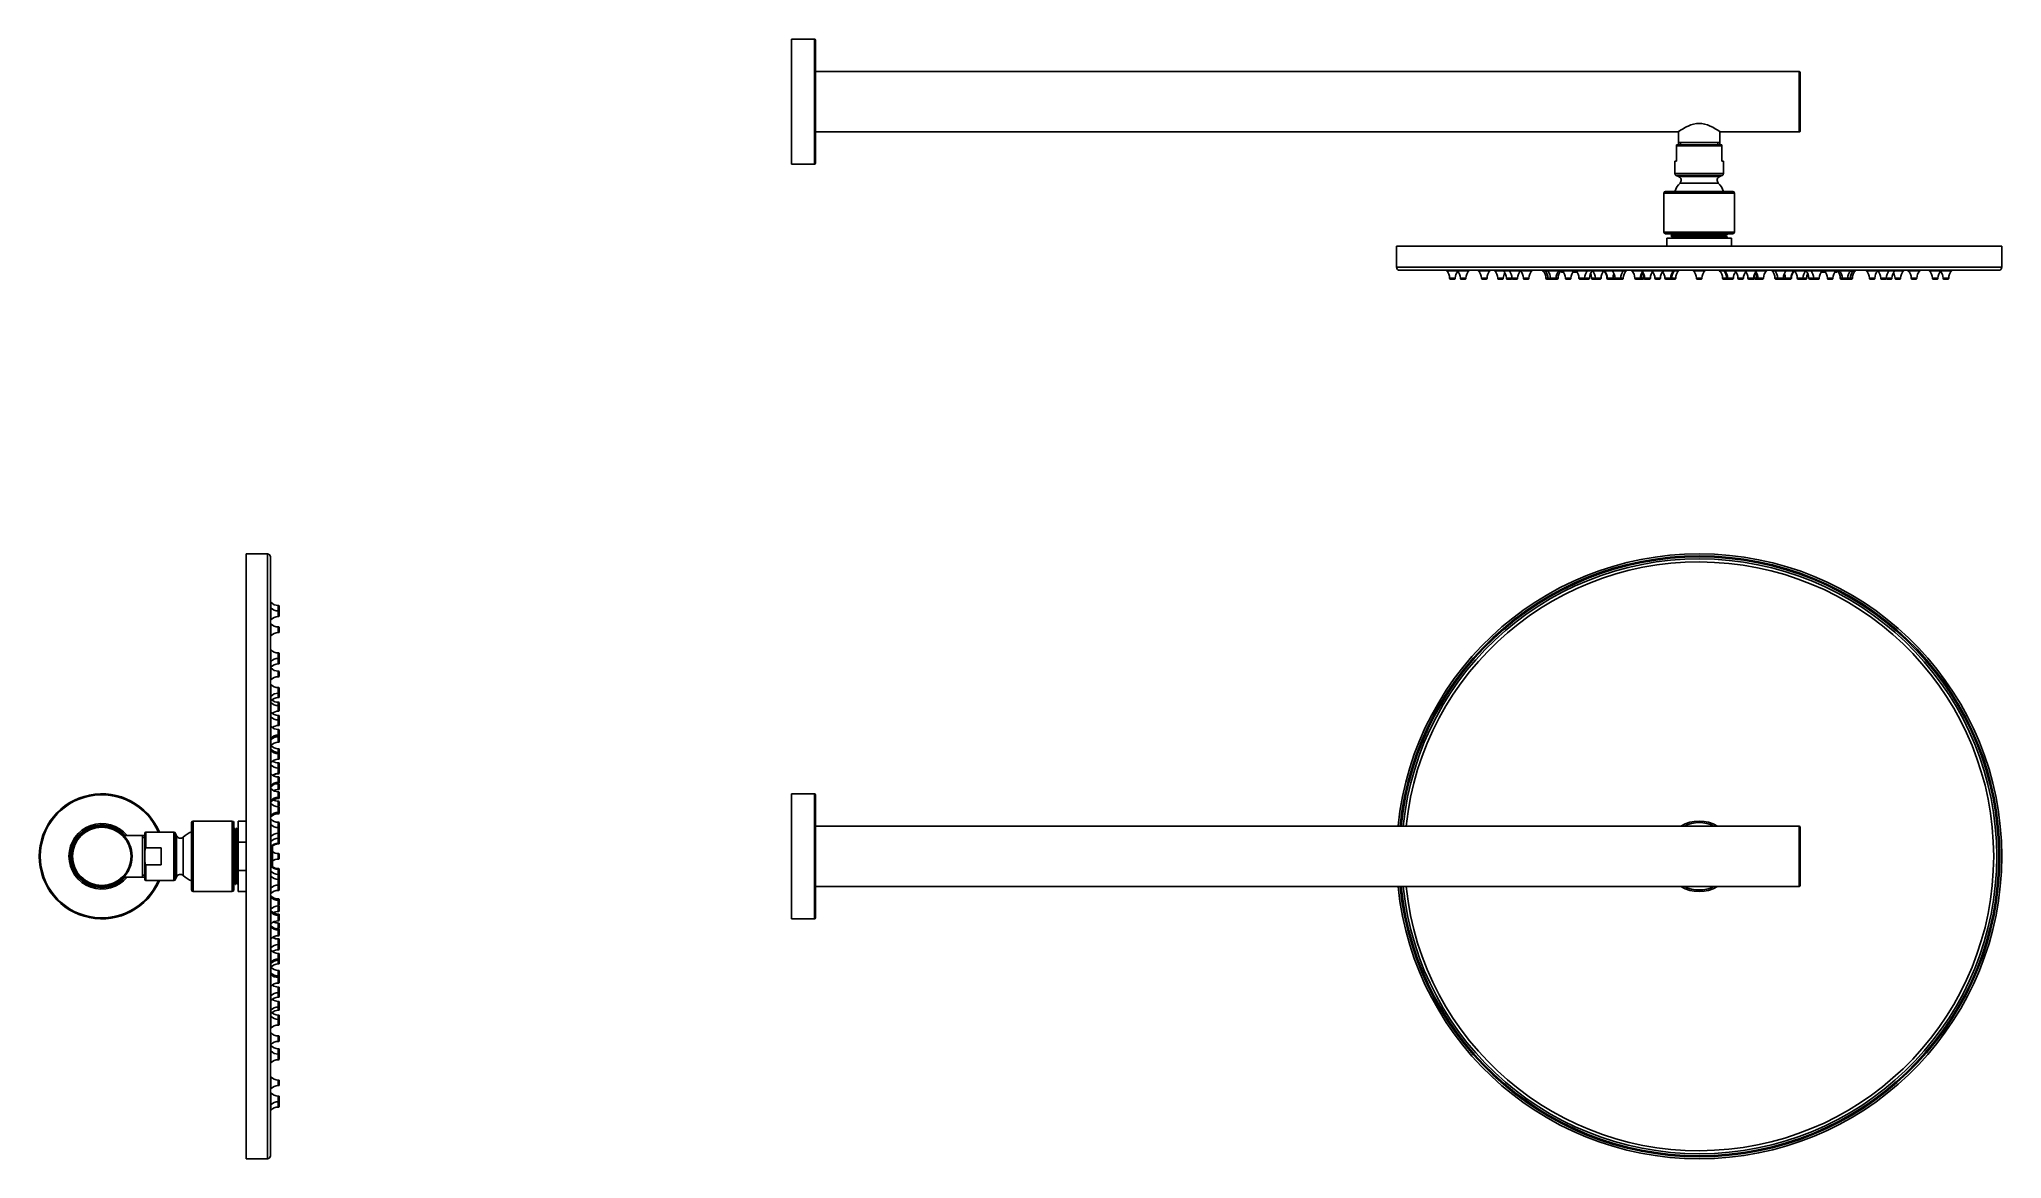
# Model space of a CAD drawing. Header units: millimetres. Extents: x 163 to 1136, y 436 to 991.
import ezdxf

# ---------------------------------------------------------------- set-up
doc = ezdxf.new("R2010")
doc.units = ezdxf.units.MM
doc.header["$LTSCALE"] = 77.505185
doc.layers.add('00_COMPONENTI', color=7, linetype='CONTINUOUS')

msp = doc.modelspace()

# ---------------------------------------------------------------- linework, layer by layer
at = {"layer": '00_COMPONENTI', "color": 7, "linetype": 'Continuous'}
for p, q in [((536.15, 990.83), (536.15, 928.83)), ((547.65, 990.83), (536.15, 990.83)), ((548.15, 929.33), (548.15, 990.33)), ((1035.65, 974.83), (548.15, 974.83)), ((1036.15, 945.33), (1036.15, 974.33)), ((975.7, 944.83), (548.15, 944.83)), ((975.7, 944.83), (975.77, 944.88)), ((975.85, 938.43), (975.85, 944.94)), ((996.45, 938.43), (996.45, 944.94)), ((996.52, 944.88), (996.6, 944.83)), ((1035.65, 944.83), (996.6, 944.83)), ((997.4, 938.43), (974.9, 938.43)), ((974.9, 930.43), (974.9, 938.43)), ((996.45, 939.63), (975.85, 939.63)), ((997.4, 930.43), (997.4, 938.43)), ((547.65, 928.83), (536.15, 928.83)), ((974.15, 930.43), (974.9, 930.43)), ((974.15, 930.43), (974.15, 924.16)), ((997.4, 930.43), (998.15, 930.43)), ((998.15, 930.43), (998.15, 924.16)), ((968.65, 914.54), (968.65, 895.14)), ((1002.85, 915.34), (969.45, 915.34)), ((974.76, 923.24), (975.98, 922.72)), ((997.54, 923.24), (996.31, 922.72)), ((1003.65, 914.54), (1003.65, 895.14)), ((1136.15, 888.23), (836.15, 888.23)), ((836.15, 877.73), (836.15, 888.23)), ((1002.85, 894.34), (969.45, 894.34)), ((970.14, 892.23), (1002.15, 892.23)), ((970.14, 892.23), (970.14, 888.23)), ((973.1, 893.86), (972.25, 893.42)), ((972.25, 893.41), (972.25, 893.42)), ((972.25, 893.41), (972.25, 893.19)), ((972.25, 893.19), (972.25, 893.18)), ((972.25, 893.18), (973.1, 892.74)), ((973.11, 892.53), (972.54, 892.23)), ((972.61, 894.34), (973.1, 894.08)), ((973.1, 894.08), (973.1, 893.86)), ((973.11, 893.86), (973.1, 893.86)), ((973.1, 892.74), (973.1, 892.74)), ((973.1, 892.74), (973.1, 892.52)), ((999.18, 893.41), (999.19, 893.41)), ((999.18, 893.4), (999.18, 893.41)), ((999.19, 893.41), (1000.04, 893.85)), ((999.19, 893.19), (999.19, 893.41)), ((1000.04, 892.75), (999.19, 893.19)), ((999.19, 893.19), (999.19, 893.19)), ((999.5, 892.23), (1000.04, 892.51)), ((1000.04, 894.09), (999.56, 894.34)), ((1000.05, 894.08), (1000.04, 894.09)), ((1000.05, 893.86), (1000.04, 893.85)), ((1000.05, 892.74), (1000.04, 892.75)), ((1000.05, 894.08), (1000.05, 893.86)), ((1000.05, 892.74), (1000.05, 892.52)), ((1002.14, 892.23), (1002.14, 888.23)), ((1002.15, 892.23), (1002.15, 888.23)), ((1136.15, 877.73), (1136.15, 888.23)), ((1134.65, 876.23), (837.65, 876.23)), ((917.75, 875.53), (917.75, 875.93)), ((1054.55, 875.53), (1054.55, 875.93)), ((862.45, 872.18), (862.45, 872.33)), ((862.75, 871.88), (864.89, 871.88)), ((865.2, 872.18), (865.2, 872.33)), ((867.79, 872.18), (867.79, 872.33)), ((868.09, 871.88), (870.24, 871.88)), ((870.54, 872.18), (870.54, 872.33)), ((878.25, 872.18), (878.25, 872.33)), ((878.55, 871.88), (880.7, 871.88)), ((881, 872.18), (881, 872.33)), ((886.31, 872.18), (886.31, 872.33)), ((886.61, 871.88), (888.76, 871.88)), ((889.06, 872.18), (889.06, 872.33)), ((890.62, 872.18), (890.62, 872.33)), ((890.92, 871.88), (893.07, 871.88)), ((893.36, 872.18), (893.36, 872.33)), ((893.67, 871.88), (895.81, 871.88)), ((896.11, 872.18), (896.11, 872.33)), ((899.03, 872.18), (899.03, 872.33)), ((899.33, 871.88), (901.48, 871.88)), ((901.78, 872.18), (901.78, 872.33)), ((910.18, 872.18), (910.18, 872.33)), ((910.48, 871.88), (911.5, 871.88)), ((911.2, 872.18), (911.2, 872.33)), ((911.5, 871.88), (912.64, 871.88)), ((912.47, 872.18), (912.47, 872.33)), ((912.77, 871.88), (915.89, 871.88)), ((915.22, 872.18), (915.22, 872.33)), ((916.19, 872.18), (916.19, 872.33)), ((918.05, 875.23), (918.84, 875.23)), ((919.82, 872.18), (919.82, 872.33)), ((920.12, 871.88), (922.27, 871.88)), ((922.57, 872.18), (922.57, 872.33)), ((923.55, 875.23), (925.6, 875.23)), ((926.58, 872.18), (926.58, 872.33)), ((926.88, 871.88), (929.03, 871.88)), ((929.04, 871.88), (929.26, 871.88)), ((929.33, 872.18), (929.33, 872.33)), ((929.34, 871.88), (931.48, 871.88)), ((931.79, 872.18), (931.79, 872.33)), ((932.81, 872.18), (932.81, 872.33)), ((933.11, 871.88), (937.19, 871.88)), ((934.74, 872.18), (934.74, 872.33)), ((937.49, 872.18), (937.49, 872.33)), ((940.45, 872.18), (940.45, 872.33)), ((940.69, 872.18), (940.69, 872.33)), ((940.76, 871.88), (940.96, 871.88)), ((940.99, 871.88), (944.79, 871.88)), ((943.44, 872.18), (943.44, 872.33)), ((944.5, 872.18), (944.5, 872.33)), ((944.81, 871.88), (946.95, 871.88)), ((947.01, 871.88), (948.25, 871.88)), ((947.25, 872.18), (947.25, 872.33)), ((948.55, 872.18), (948.55, 872.33)), ((954.27, 872.18), (954.27, 872.33)), ((954.57, 871.88), (957.22, 871.88)), ((957.02, 872.18), (957.02, 872.33)), ((957.22, 871.88), (958.3, 871.88)), ((957.52, 872.18), (957.52, 872.33)), ((958.6, 872.18), (958.6, 872.33)), ((958.79, 872.18), (958.79, 872.33)), ((959.09, 871.88), (961.65, 871.88)), ((959.2, 872.18), (959.2, 872.33)), ((961.95, 872.18), (961.95, 872.33)), ((964.19, 872.18), (964.19, 872.33)), ((964.49, 871.88), (966.64, 871.88)), ((966.94, 872.18), (966.94, 872.33)), ((969.18, 872.18), (969.18, 872.33)), ((969.48, 871.88), (974.23, 871.88)), ((971.93, 872.18), (971.93, 872.33)), ((971.99, 872.18), (971.99, 872.33)), ((972.13, 872.18), (972.13, 872.33)), ((972.52, 872.18), (972.52, 872.33)), ((974.53, 872.18), (974.53, 872.33)), ((984.77, 872.18), (984.77, 872.33)), ((985.07, 871.88), (987.22, 871.88)), ((987.52, 872.18), (987.52, 872.33)), ((997.76, 872.18), (997.76, 872.33)), ((998.06, 871.88), (1000.07, 871.88)), ((999.77, 872.18), (999.77, 872.33)), ((1000.07, 871.88), (1002.81, 871.88)), ((1000.16, 872.18), (1000.16, 872.33)), ((1000.3, 872.18), (1000.3, 872.33)), ((1000.36, 872.18), (1000.36, 872.33)), ((1003.11, 872.18), (1003.11, 872.33)), ((1005.35, 872.18), (1005.35, 872.33)), ((1005.65, 871.88), (1007.8, 871.88)), ((1008.1, 872.18), (1008.1, 872.33)), ((1010.34, 872.18), (1010.34, 872.33)), ((1010.64, 871.88), (1013.2, 871.88)), ((1013.09, 872.18), (1013.09, 872.33)), ((1013.5, 872.18), (1013.5, 872.33)), ((1013.7, 872.18), (1013.7, 872.33)), ((1014, 871.88), (1017.73, 871.88)), ((1014.77, 872.18), (1014.77, 872.33)), ((1015.28, 872.18), (1015.28, 872.33)), ((1018.03, 872.18), (1018.03, 872.33)), ((1023.74, 872.18), (1023.74, 872.33)), ((1024.04, 871.88), (1025.28, 871.88)), ((1025.04, 872.18), (1025.04, 872.33)), ((1025.34, 871.88), (1027.49, 871.88)), ((1027.5, 871.88), (1031.31, 871.88)), ((1027.79, 872.18), (1027.79, 872.33)), ((1028.86, 872.18), (1028.86, 872.33)), ((1031.32, 871.88), (1031.54, 871.88)), ((1031.61, 872.18), (1031.61, 872.33)), ((1031.84, 872.18), (1031.84, 872.33)), ((1034.8, 872.18), (1034.8, 872.33)), ((1035.1, 871.88), (1039.18, 871.88)), ((1037.55, 872.18), (1037.55, 872.33)), ((1039.48, 872.18), (1039.48, 872.33)), ((1040.51, 872.18), (1040.51, 872.33)), ((1040.81, 871.88), (1042.96, 871.88)), ((1042.96, 872.18), (1042.96, 872.33)), ((1043.03, 871.88), (1043.24, 871.88)), ((1043.26, 871.88), (1045.41, 871.88)), ((1045.71, 872.18), (1045.71, 872.33)), ((1046.69, 875.23), (1048.75, 875.23)), ((1049.72, 872.18), (1049.72, 872.33)), ((1050.02, 871.88), (1052.17, 871.88)), ((1052.47, 872.18), (1052.47, 872.33)), ((1053.45, 875.23), (1054.25, 875.23)), ((1056.1, 872.18), (1056.1, 872.33)), ((1056.4, 871.88), (1059.52, 871.88)), ((1057.07, 872.18), (1057.07, 872.33)), ((1059.64, 871.88), (1060.79, 871.88)), ((1059.82, 872.18), (1059.82, 872.33)), ((1060.85, 871.88), (1061.81, 871.88)), ((1061.09, 872.18), (1061.09, 872.33)), ((1062.11, 872.18), (1062.11, 872.33)), ((1070.51, 872.18), (1070.51, 872.33)), ((1070.81, 871.88), (1072.96, 871.88)), ((1073.26, 872.18), (1073.26, 872.33)), ((1076.18, 872.18), (1076.18, 872.33)), ((1076.48, 871.88), (1078.63, 871.88)), ((1078.93, 872.18), (1078.93, 872.33)), ((1079.23, 871.88), (1081.37, 871.88)), ((1081.68, 872.18), (1081.68, 872.33)), ((1083.23, 872.18), (1083.23, 872.33)), ((1083.53, 871.88), (1085.68, 871.88)), ((1085.98, 872.18), (1085.98, 872.33)), ((1091.29, 872.18), (1091.29, 872.33)), ((1091.59, 871.88), (1093.74, 871.88)), ((1094.04, 872.18), (1094.04, 872.33)), ((1101.75, 872.18), (1101.75, 872.33)), ((1102.05, 871.88), (1104.2, 871.88)), ((1104.5, 872.18), (1104.5, 872.33)), ((1107.1, 872.18), (1107.1, 872.33)), ((1107.4, 871.88), (1109.55, 871.88)), ((1109.85, 872.18), (1109.85, 872.33)), ((265.89, 735.59), (265.89, 435.59)), ((265.89, 735.59), (276.39, 735.59)), ((277.89, 734.09), (277.89, 437.09)), ((281.8, 709.97), (281.94, 709.97)), ((281.94, 707.28), (281.8, 707.28)), ((281.94, 704.53), (281.8, 704.53)), ((282.24, 707.52), (282.24, 709.67)), ((282.24, 704.83), (282.24, 706.98)), ((281.94, 699.33), (281.8, 699.33)), ((281.94, 696.58), (281.8, 696.58)), ((282.24, 696.88), (282.24, 699.03)), ((281.94, 686.48), (281.8, 686.48)), ((281.94, 683.73), (281.8, 683.73)), ((281.94, 681.05), (281.8, 681.05)), ((282.24, 684.03), (282.24, 686.18)), ((282.24, 683.52), (282.24, 683.93)), ((282.24, 681.36), (282.24, 683.5)), ((281.94, 677.41), (281.8, 677.41)), ((281.94, 674.66), (281.8, 674.66)), ((282.24, 674.96), (282.24, 677.11)), ((281.94, 669.27), (281.8, 669.27)), ((281.94, 666.52), (281.8, 666.52)), ((281.94, 664.31), (281.8, 664.31)), ((281.8, 661.97), (281.94, 661.97)), ((282.24, 666.82), (282.24, 668.97)), ((282.24, 664.61), (282.24, 666.76)), ((282.24, 660.03), (282.24, 661.67)), ((281.94, 660.33), (281.8, 660.33)), ((281.94, 657.58), (281.8, 657.58)), ((281.94, 655.48), (281.8, 655.48)), ((281.94, 653.21), (281.8, 653.21)), ((282.24, 657.88), (282.24, 660.03)), ((282.24, 653.03), (282.24, 655.18)), ((282.24, 650.76), (282.24, 652.91)), ((281.94, 650.46), (281.8, 650.46)), ((281.94, 648.47), (281.8, 648.47)), ((281.94, 645.72), (281.8, 645.72)), ((281.94, 644.89), (281.8, 644.89)), ((281.94, 642.17), (281.8, 642.17)), ((282.24, 645.19), (282.24, 648.17)), ((282.24, 644.62), (282.24, 645.19)), ((282.24, 642.47), (282.24, 644.62)), ((281.94, 638.93), (281.8, 638.93)), ((281.94, 637.15), (281.8, 637.15)), ((281.94, 636.47), (281.8, 636.47)), ((281.94, 633.72), (281.8, 633.72)), ((282.24, 636.17), (282.24, 638.63)), ((282.24, 634.02), (282.24, 636.17)), ((281.8, 631.97), (281.94, 631.97)), ((281.94, 629.39), (281.8, 629.39)), ((281.94, 626.64), (281.8, 626.64)), ((281.94, 626.5), (281.8, 626.5)), ((281.94, 624.98), (281.8, 624.98)), ((282.24, 629.52), (282.24, 631.67)), ((282.24, 626.8), (282.24, 629.09)), ((282.24, 622.02), (282.24, 624.68)), ((281.94, 622.23), (281.8, 622.23)), ((281.94, 621.72), (281.8, 621.72)), ((281.94, 621.44), (281.8, 621.44)), ((281.94, 618.69), (281.8, 618.69)), ((281.94, 617.56), (281.8, 617.56)), ((281.94, 614.81), (281.8, 614.81)), ((281.94, 614.22), (281.8, 614.22)), ((281.94, 612.95), (281.8, 612.95)), ((282.24, 618.99), (282.24, 621.14)), ((282.24, 614.52), (282.24, 617.26)), ((536.15, 554.59), (536.15, 616.59)), ((536.15, 616.59), (547.65, 616.59)), ((548.15, 616.09), (548.15, 555.09)), ((281.94, 610.2), (281.8, 610.2)), ((281.94, 610.14), (281.8, 610.14)), ((281.94, 607.39), (281.8, 607.39)), ((281.94, 606.72), (281.8, 606.72)), ((282.24, 610.5), (282.24, 612.65)), ((282.24, 607.02), (282.24, 609.84)), ((215.69, 595.89), (205.19, 595.89)), ((214.49, 595.89), (214.49, 575.29)), ((215.69, 574.09), (215.69, 597.09)), ((229.96, 597.59), (216.19, 597.59)), ((231.4, 595.76), (230.88, 596.98)), ((238.79, 602.29), (238.79, 568.89)), ((254.29, 603.09), (239.59, 603.09)), ((254.35, 603.08), (254.29, 603.09)), ((258.99, 603.09), (258.29, 603.09)), ((258.29, 603.09), (258.29, 603.09)), ((259.79, 602.29), (259.79, 568.89)), ((259.93, 599.49), (259.79, 599.49)), ((259.93, 599.49), (259.94, 599.49)), ((260.39, 598.63), (259.94, 599.49)), ((260.6, 598.64), (260.38, 598.64)), ((261.04, 599.49), (260.6, 598.64)), ((261.05, 599.49), (261.04, 599.49)), ((261.27, 599.49), (261.05, 599.49)), ((261.27, 599.49), (261.28, 599.49)), ((261.72, 598.63), (261.28, 599.49)), ((261.89, 598.64), (261.72, 598.64)), ((261.89, 603.09), (265.89, 603.09)), ((261.89, 568.09), (261.89, 603.09)), ((281.94, 602.5), (281.8, 602.5)), ((281.94, 599.82), (281.8, 599.82)), ((281.94, 597.07), (281.8, 597.07)), ((281.94, 594.57), (281.8, 594.57)), ((282.24, 597.37), (282.24, 602.2)), ((282.24, 594.87), (282.24, 597.01)), ((282.24, 592.02), (282.24, 594.51)), ((548.15, 600.59), (1035.65, 600.59)), ((1036.15, 600.09), (1036.15, 571.09)), ((223.69, 589.77), (216.19, 589.77)), ((223.69, 581.42), (223.69, 589.77)), ((261.89, 592.67), (265.89, 592.67)), ((278.89, 580.49), (278.89, 590.69)), ((281.94, 592.06), (281.8, 592.06)), ((281.94, 591.72), (281.8, 591.72)), ((281.94, 586.97), (281.8, 586.97)), ((281.94, 584.22), (281.8, 584.22)), ((282.24, 584.52), (282.24, 586.67)), ((215.69, 575.29), (205.19, 575.29)), ((223.69, 581.42), (216.19, 581.42)), ((231.4, 575.42), (230.88, 574.2)), ((261.89, 578.5), (265.89, 578.5)), ((281.94, 579.47), (281.8, 579.47)), ((281.94, 579.13), (281.8, 579.13)), ((281.94, 576.62), (281.8, 576.62)), ((281.94, 574.11), (281.8, 574.11)), ((282.24, 576.68), (282.24, 579.17)), ((282.24, 574.17), (282.24, 576.32)), ((229.96, 573.59), (216.19, 573.59)), ((258.99, 568.09), (239.59, 568.09)), ((259.79, 572.55), (259.93, 572.55)), ((259.93, 572.55), (260.37, 571.7)), ((260.38, 571.69), (260.37, 571.7)), ((260.6, 571.69), (260.38, 571.69)), ((260.6, 571.69), (260.61, 571.7)), ((260.61, 571.7), (261.05, 572.55)), ((261.05, 572.55), (261.27, 572.55)), ((261.26, 572.55), (261.71, 571.7)), ((261.72, 571.69), (261.71, 571.7)), ((261.89, 571.69), (261.72, 571.69)), ((261.89, 568.09), (265.89, 568.09)), ((281.94, 571.36), (281.8, 571.36)), ((281.94, 568.69), (281.8, 568.69)), ((281.94, 564.47), (281.8, 564.47)), ((282.24, 568.99), (282.24, 573.81)), ((548.15, 570.59), (1035.65, 570.59)), ((281.94, 563.79), (281.8, 563.79)), ((281.94, 561.04), (281.8, 561.04)), ((281.94, 560.99), (281.8, 560.99)), ((281.94, 558.24), (281.8, 558.24)), ((281.94, 556.97), (281.8, 556.97)), ((281.94, 556.37), (281.8, 556.37)), ((282.24, 561.34), (282.24, 564.17)), ((282.24, 558.54), (282.24, 560.69)), ((282.24, 553.92), (282.24, 556.67)), ((536.15, 554.59), (547.65, 554.59)), ((281.94, 553.62), (281.8, 553.62)), ((281.94, 552.49), (281.8, 552.49)), ((281.94, 549.74), (281.8, 549.74)), ((281.94, 549.47), (281.8, 549.47)), ((281.94, 548.96), (281.8, 548.96)), ((281.94, 546.21), (281.8, 546.21)), ((282.24, 550.05), (282.24, 552.19)), ((282.24, 546.51), (282.24, 549.17)), ((281.94, 544.68), (281.8, 544.68)), ((281.94, 544.54), (281.8, 544.54)), ((281.94, 541.79), (281.8, 541.79)), ((281.8, 539.22), (281.94, 539.22)), ((281.94, 537.47), (281.8, 537.47)), ((282.24, 542.09), (282.24, 544.38)), ((282.24, 539.52), (282.24, 541.67)), ((282.24, 532.56), (282.24, 537.17)), ((281.94, 534.72), (281.8, 534.72)), ((281.94, 534.03), (281.8, 534.03)), ((281.94, 532.26), (281.8, 532.26)), ((281.94, 529.01), (281.8, 529.01)), ((281.94, 526.29), (281.8, 526.29)), ((281.94, 525.47), (281.8, 525.47)), ((282.24, 525.99), (282.24, 528.71)), ((282.24, 525.34), (282.24, 525.99)), ((281.94, 522.72), (281.8, 522.72)), ((281.94, 520.72), (281.8, 520.72)), ((281.94, 517.97), (281.8, 517.97)), ((281.94, 515.7), (281.8, 515.7)), ((282.24, 523.02), (282.24, 525.17)), ((282.24, 518.27), (282.24, 520.42)), ((282.24, 516), (282.24, 518.15)), ((281.94, 513.61), (281.8, 513.61)), ((281.94, 510.86), (281.8, 510.86)), ((281.8, 509.22), (281.94, 509.22)), ((281.94, 506.87), (281.8, 506.87)), ((282.24, 511.16), (282.24, 513.3)), ((282.24, 509.52), (282.24, 511.16)), ((282.24, 504.42), (282.24, 506.57)), ((281.94, 504.66), (281.8, 504.66)), ((281.94, 501.91), (281.8, 501.91)), ((281.94, 496.53), (281.8, 496.53)), ((282.24, 502.21), (282.24, 504.36)), ((282.24, 494.08), (282.24, 496.23)), ((281.94, 493.78), (281.8, 493.78)), ((281.94, 490.13), (281.8, 490.13)), ((281.94, 487.46), (281.8, 487.46)), ((282.24, 487.68), (282.24, 489.83)), ((282.24, 487.25), (282.24, 487.67)), ((282.24, 485.01), (282.24, 487.16)), ((281.94, 484.71), (281.8, 484.71)), ((281.94, 474.6), (281.8, 474.6)), ((281.94, 471.85), (281.8, 471.85)), ((282.24, 472.15), (282.24, 474.3)), ((281.94, 466.65), (281.8, 466.65)), ((281.94, 463.9), (281.8, 463.9)), ((281.8, 461.22), (281.94, 461.22)), ((282.24, 464.21), (282.24, 466.35)), ((282.24, 461.52), (282.24, 463.67)), ((265.89, 435.59), (276.39, 435.59))]:
    msp.add_line(p, q, dxfattribs=at)
at = {"layer": '00_COMPONENTI', "color": 9, "linetype": 'Continuous'}
for p, q in [((547.65, 928.83), (547.65, 990.83)), ((1035.65, 944.83), (1035.65, 974.83)), ((997.4, 937.93), (974.9, 937.93)), ((1003.65, 914.54), (968.65, 914.54)), ((998.15, 924.16), (974.15, 924.16)), ((997.54, 923.24), (974.76, 923.24)), ((975.98, 922.72), (996.31, 922.72)), ((976.66, 919.52), (995.64, 919.52)), ((1003.65, 895.14), (968.65, 895.14)), ((998.66, 892.23), (999.03, 892.44)), ((1136.15, 877.73), (836.15, 877.73)), ((872.16, 876.01), (860.83, 876.01)), ((882.62, 876.01), (876.63, 876.01)), ((903.4, 876.01), (884.7, 876.01)), ((917.81, 876.01), (908.56, 876.01)), ((924.19, 876.01), (918.2, 876.01)), ((950.17, 876.01), (924.96, 876.01)), ((974.14, 876.01), (952.65, 876.01)), ((976.15, 876.01), (974.15, 876.01)), ((989.14, 876.01), (983.15, 876.01)), ((1019.64, 876.01), (996.14, 876.01)), ((1047.33, 876.01), (1022.12, 876.01)), ((1054.09, 876.01), (1048.11, 876.01)), ((1063.73, 876.01), (1054.48, 876.01)), ((1087.6, 876.01), (1068.89, 876.01)), ((1095.66, 876.01), (1089.67, 876.01)), ((1111.47, 876.01), (1100.13, 876.01)), ((865.2, 872.33), (862.45, 872.33)), ((862.45, 872.18), (865.2, 872.18)), ((870.54, 872.33), (867.79, 872.33)), ((867.79, 872.18), (870.54, 872.18)), ((881, 872.33), (878.25, 872.33)), ((878.25, 872.18), (881, 872.18)), ((889.06, 872.33), (886.31, 872.33)), ((886.31, 872.18), (889.06, 872.18)), ((896.11, 872.33), (890.62, 872.33)), ((890.62, 872.18), (893.36, 872.18)), ((893.36, 872.18), (896.11, 872.18)), ((901.78, 872.33), (899.03, 872.33)), ((899.03, 872.18), (901.78, 872.18)), ((916.19, 872.33), (910.18, 872.33)), ((910.18, 872.18), (911.17, 872.18)), ((911.2, 872.18), (915.22, 872.18)), ((915.24, 872.18), (916.19, 872.18)), ((917.75, 875.53), (918.6, 875.53)), ((922.57, 872.33), (919.82, 872.33)), ((919.82, 872.18), (922.57, 872.18)), ((923.79, 875.53), (925.36, 875.53)), ((929.33, 872.33), (926.58, 872.33)), ((926.58, 872.18), (929.33, 872.18)), ((931.79, 872.33), (929.39, 872.33)), ((929.39, 872.18), (931.79, 872.18)), ((937.49, 872.33), (932.81, 872.33)), ((932.81, 872.18), (937.49, 872.18)), ((940.67, 872.33), (940.45, 872.33)), ((940.45, 872.18), (940.67, 872.18)), ((948.55, 872.33), (940.69, 872.33)), ((940.69, 872.18), (948.55, 872.18)), ((958.6, 872.33), (954.27, 872.33)), ((954.27, 872.18), (958.6, 872.18)), ((961.95, 872.33), (958.79, 872.33)), ((958.79, 872.18), (961.95, 872.18)), ((966.94, 872.33), (964.19, 872.33)), ((964.19, 872.18), (966.94, 872.18)), ((974.53, 872.33), (969.18, 872.33)), ((969.18, 872.18), (971.93, 872.18)), ((971.95, 872.18), (974.53, 872.18)), ((987.52, 872.33), (984.77, 872.33)), ((984.77, 872.18), (987.52, 872.18)), ((1000.35, 872.33), (997.76, 872.33)), ((997.76, 872.18), (1003.11, 872.18)), ((1003.11, 872.33), (1000.36, 872.33)), ((1008.1, 872.33), (1005.35, 872.33)), ((1005.35, 872.18), (1008.1, 872.18)), ((1013.5, 872.33), (1010.34, 872.33)), ((1010.34, 872.18), (1013.5, 872.18)), ((1018.03, 872.33), (1013.7, 872.33)), ((1013.7, 872.18), (1018.03, 872.18)), ((1031.84, 872.33), (1023.74, 872.33)), ((1023.74, 872.18), (1031.61, 872.18)), ((1031.62, 872.18), (1031.84, 872.18)), ((1039.48, 872.33), (1034.8, 872.33)), ((1034.8, 872.18), (1039.48, 872.18)), ((1042.9, 872.33), (1040.51, 872.33)), ((1040.51, 872.18), (1042.9, 872.18)), ((1045.71, 872.33), (1042.96, 872.33)), ((1042.96, 872.18), (1045.71, 872.18)), ((1046.94, 875.53), (1048.5, 875.53)), ((1052.47, 872.33), (1049.72, 872.33)), ((1049.72, 872.18), (1052.47, 872.18)), ((1053.7, 875.53), (1054.55, 875.53)), ((1062.11, 872.33), (1056.1, 872.33)), ((1056.1, 872.18), (1061.09, 872.18)), ((1061.13, 872.18), (1062.11, 872.18)), ((1073.26, 872.33), (1070.51, 872.33)), ((1070.51, 872.18), (1073.26, 872.18)), ((1081.68, 872.33), (1076.18, 872.33)), ((1076.18, 872.18), (1078.93, 872.18)), ((1078.93, 872.18), (1081.68, 872.18)), ((1085.98, 872.33), (1083.23, 872.33)), ((1083.23, 872.18), (1085.98, 872.18)), ((1094.04, 872.33), (1091.29, 872.33)), ((1091.29, 872.18), (1094.04, 872.18)), ((1104.5, 872.33), (1101.75, 872.33)), ((1101.75, 872.18), (1104.5, 872.18)), ((1109.85, 872.33), (1107.1, 872.33)), ((1107.1, 872.18), (1109.85, 872.18)), ((276.39, 735.59), (276.39, 435.59)), ((278.12, 711.59), (278.12, 702.91)), ((278.12, 700.95), (278.12, 694.96)), ((281.8, 709.97), (281.8, 704.53)), ((281.94, 707.32), (281.94, 709.97)), ((281.94, 704.53), (281.94, 707.28)), ((281.8, 699.33), (281.8, 696.58)), ((281.94, 696.58), (281.94, 699.33)), ((278.12, 688.09), (278.12, 679.44)), ((281.8, 686.48), (281.8, 681.05)), ((281.94, 681.05), (281.94, 686.48)), ((278.12, 679.03), (278.12, 673.04)), ((281.8, 677.41), (281.8, 674.66)), ((281.94, 674.66), (281.94, 677.41)), ((278.12, 670.89), (278.12, 640.55)), ((281.8, 669.27), (281.8, 664.31)), ((281.8, 661.97), (281.8, 657.58)), ((281.94, 664.31), (281.94, 669.27)), ((281.94, 657.58), (281.94, 661.97)), ((281.8, 655.48), (281.8, 650.46)), ((281.94, 650.46), (281.94, 655.48)), ((281.8, 648.47), (281.8, 644.89)), ((281.8, 644.88), (281.8, 642.17)), ((281.94, 644.89), (281.94, 648.47)), ((281.94, 642.17), (281.94, 644.88)), ((278.12, 640.55), (278.12, 632.1)), ((281.8, 638.93), (281.8, 633.72)), ((281.94, 633.72), (281.94, 638.93)), ((278.12, 632.08), (278.12, 612.6)), ((281.8, 631.97), (281.8, 626.5)), ((281.8, 624.98), (281.8, 621.72)), ((281.94, 626.64), (281.94, 631.97)), ((281.94, 626.5), (281.94, 626.63)), ((281.94, 621.72), (281.94, 624.98)), ((281.8, 621.44), (281.8, 618.69)), ((281.8, 617.56), (281.8, 614.81)), ((281.8, 614.75), (281.8, 614.22)), ((281.8, 612.95), (281.8, 610.2)), ((281.94, 618.69), (281.94, 621.44)), ((281.94, 614.81), (281.94, 617.56)), ((281.94, 614.22), (281.94, 614.75)), ((281.94, 610.2), (281.94, 612.95)), ((547.65, 554.59), (547.65, 616.59)), ((278.12, 612.59), (278.12, 605.1)), ((278.12, 604.11), (278.12, 590.44)), ((281.8, 610.14), (281.8, 606.72)), ((281.94, 606.72), (281.94, 610.14)), ((216.19, 597.59), (216.19, 589.77)), ((229.96, 597.59), (229.96, 573.59)), ((230.88, 596.98), (230.88, 574.2)), ((231.4, 575.42), (231.4, 595.76)), ((234.61, 576.1), (234.61, 595.08)), ((239.59, 603.09), (239.59, 568.09)), ((258.99, 603.09), (258.99, 568.09)), ((281.8, 602.5), (281.8, 597.07)), ((281.8, 597.01), (281.8, 594.57)), ((281.8, 594.5), (281.8, 591.72)), ((281.94, 591.72), (281.94, 602.5)), ((1035.65, 570.59), (1035.65, 600.59)), ((278.59, 580.35), (278.59, 590.99)), ((281.8, 586.97), (281.8, 584.22)), ((281.94, 584.22), (281.94, 586.97)), ((216.19, 581.42), (216.19, 573.59)), ((261.89, 580.52), (261.69, 580.37)), ((278.12, 580.75), (278.12, 567.07)), ((281.8, 579.47), (281.8, 568.69)), ((281.94, 576.68), (281.94, 579.47)), ((281.94, 574.18), (281.94, 576.62)), ((281.94, 568.69), (281.94, 574.11)), ((278.12, 566.09), (278.12, 539.09)), ((281.8, 564.47), (281.8, 561.04)), ((281.94, 561.04), (281.94, 564.47)), ((281.8, 560.99), (281.8, 558.24)), ((281.8, 556.97), (281.8, 556.43)), ((281.8, 556.37), (281.8, 553.62)), ((281.94, 558.24), (281.94, 560.99)), ((281.94, 556.43), (281.94, 556.97)), ((281.94, 553.62), (281.94, 556.37)), ((281.8, 552.49), (281.8, 549.74)), ((281.8, 549.47), (281.8, 546.21)), ((281.94, 549.74), (281.94, 552.49)), ((281.94, 546.21), (281.94, 549.47)), ((278.12, 539.09), (278.12, 530.64)), ((281.8, 544.68), (281.8, 539.22)), ((281.8, 537.47), (281.8, 532.26)), ((281.94, 539.22), (281.94, 544.68)), ((281.94, 532.26), (281.94, 537.47)), ((278.12, 530.63), (278.12, 500.3)), ((281.8, 529.01), (281.8, 526.31)), ((281.8, 526.29), (281.8, 522.72)), ((281.94, 526.31), (281.94, 529.01)), ((281.94, 522.72), (281.94, 526.29)), ((281.8, 520.72), (281.8, 515.7)), ((281.94, 515.7), (281.94, 520.72)), ((281.8, 513.61), (281.8, 509.22)), ((281.8, 506.87), (281.8, 501.91)), ((281.94, 509.22), (281.94, 513.61)), ((281.94, 501.91), (281.94, 506.87)), ((278.12, 498.14), (278.12, 492.16)), ((281.8, 496.53), (281.8, 493.78)), ((281.94, 493.78), (281.94, 496.53)), ((278.12, 491.75), (278.12, 483.09)), ((281.8, 490.13), (281.8, 484.71)), ((281.94, 484.71), (281.94, 490.13)), ((278.12, 476.22), (278.12, 470.23)), ((278.12, 468.27), (278.12, 459.6)), ((281.8, 474.6), (281.8, 471.85)), ((281.94, 471.85), (281.94, 474.6)), ((281.8, 466.65), (281.8, 461.22)), ((281.94, 461.22), (281.94, 466.65))]:
    msp.add_line(p, q, dxfattribs=at)
at = {"layer": '00_COMPONENTI', "color": 2, "linetype": 'Continuous'}
for p, q in [((976.85, 938.43), (976.85, 939.63)), ((995.45, 938.43), (995.45, 939.63)), ((215.69, 594.89), (214.49, 594.89)), ((215.69, 576.29), (214.49, 576.29))]:
    msp.add_line(p, q, dxfattribs=at)
at = {"layer": '00_COMPONENTI', "color": 7, "linetype": 'Continuous'}
msp.add_circle((194.29, 585.59), 15, dxfattribs=at)
at = {"layer": '00_COMPONENTI', "color": 9, "linetype": 'Continuous'}
msp.add_circle((194.29, 585.59), 14.5, dxfattribs=at)
at = {"layer": '00_COMPONENTI', "color": 7, "linetype": 'Continuous'}
for centre, radius, start, end in [((547.65, 990.33), 0.5, 0, 90), ((1035.65, 974.33), 0.5, 0, 90), ((1035.65, 945.33), 0.5, 270, 360), ((547.65, 929.33), 0.5, 270, 360), ((969.45, 914.54), 0.8, 90, 180), ((986.15, 910.63), 13, 136.88639, 158.77075), ((975.15, 924.16), 1, 180, 247), ((975.2, 920.88), 2, 316.88639, 67), ((997.1, 920.88), 2, 113, 223.11361), ((986.15, 910.63), 13, 21.22925, 43.11361), ((997.15, 924.16), 1, 293, 360), ((1002.85, 914.54), 0.8, 0, 90), ((969.45, 895.14), 0.8, 180, 270), ((1002.85, 895.14), 0.8, 270, 360), ((973.13, 892.49), 0.0401, 115.00609, 117.45812), ((837.65, 877.73), 1.5, 180, 270), ((861.5, 876.75), 1, 211.57611, 227.43862), ((857.45, 872.33), 5, 0, 47.43862), ((870.2, 872.33), 5, 137.24404, 180), ((866.85, 876.75), 1, 211.57611, 227.43862), ((862.79, 872.33), 5, 0, 47.43862), ((875.54, 872.33), 5, 132.56138, 180), ((871.48, 876.75), 1, 312.56138, 328.42389), ((877.31, 876.75), 1, 211.57611, 227.43862), ((873.25, 872.33), 5, 0, 47.43862), ((886, 872.33), 5, 132.56138, 180), ((881.94, 876.75), 1, 312.56138, 328.42389), ((885.37, 876.75), 1, 211.57611, 227.43862), ((881.31, 872.33), 5, 0, 47.43862), ((889.67, 876.75), 1, 211.57611, 227.43862), ((885.62, 872.33), 5, 0, 47.43862), ((892.42, 876.75), 1, 211.57611, 227.43862), ((888.36, 872.33), 5, 0, 47.43862), ((901.11, 872.33), 5, 132.56138, 180), ((894.03, 872.33), 5, 0, 45.12712), ((897.06, 876.75), 1, 312.56138, 328.42389), ((906.78, 872.33), 5, 132.56138, 180), ((902.73, 876.75), 1, 312.56138, 328.42389), ((909.24, 876.75), 1, 211.57611, 227.43862), ((905.18, 872.33), 5, 0, 47.43862), ((910.26, 876.75), 1, 211.57611, 227.43862), ((906.2, 872.33), 5, 0, 47.43862), ((911.53, 876.75), 1, 211.57611, 227.43862), ((907.47, 872.33), 5, 0, 47.43862), ((920.22, 872.33), 5, 132.56138, 180), ((921.19, 872.33), 5, 132.56138, 180), ((916.17, 876.75), 1, 312.56138, 328.42389), ((917.13, 876.75), 1, 312.56138, 328.42389), ((918.88, 876.75), 1, 211.57611, 227.43862), ((914.82, 872.33), 5, 0, 47.43862), ((927.57, 872.33), 5, 132.56138, 180), ((923.51, 876.75), 1, 312.56138, 328.42389), ((925.64, 876.75), 1, 211.57611, 227.43862), ((921.58, 872.33), 5, 0, 47.43862), ((934.33, 872.33), 5, 132.56138, 180), ((930.27, 876.75), 1, 312.56138, 328.42389), ((936.79, 872.33), 5, 134.79549, 180), ((933.8, 876.75), 1, 211.57611, 227.43862), ((929.74, 872.33), 5, 0, 47.43862), ((942.49, 872.33), 5, 132.56138, 180), ((935.45, 872.33), 5, 0, 45.43414), ((935.69, 872.33), 5, 0, 47.43862), ((938.43, 876.75), 1, 312.56138, 328.42389), ((943.56, 876.75), 1, 211.57611, 227.43862), ((939.5, 872.33), 5, 0, 47.43862), ((952.25, 872.33), 5, 132.56138, 180), ((953.55, 872.33), 5, 132.56138, 180), ((948.2, 876.75), 1, 312.56138, 328.42389), ((949.49, 876.75), 1, 312.56138, 328.42389), ((953.32, 876.75), 1, 211.57611, 227.43862), ((949.27, 872.33), 5, 0, 47.43862), ((958.26, 876.75), 1, 211.57611, 227.43862), ((954.2, 872.33), 5, 0, 47.43862), ((966.95, 872.33), 5, 132.56138, 180), ((962.89, 876.75), 1, 312.56138, 328.42389), ((971.94, 872.33), 5, 132.56138, 180), ((967.88, 876.75), 1, 312.56138, 328.42389), ((976.93, 872.33), 5, 132.56138, 180), ((976.99, 872.33), 5, 132.56138, 180), ((977.13, 872.33), 5, 132.56138, 180), ((977.52, 872.33), 5, 132.56138, 180), ((972.87, 876.75), 1, 312.56138, 328.42389), ((972.93, 876.75), 1, 312.56138, 328.42389), ((973.07, 876.75), 1, 312.56138, 328.42389), ((973.46, 876.75), 1, 312.56138, 328.42389), ((979.53, 872.33), 5, 132.56138, 180), ((975.47, 876.75), 1, 312.56138, 328.42389), ((983.83, 876.75), 1, 211.57611, 227.43862), ((979.77, 872.33), 5, 0, 47.43862), ((992.52, 872.33), 5, 132.56138, 180), ((988.46, 876.75), 1, 312.56138, 328.42389), ((996.82, 876.75), 1, 211.57611, 227.43862), ((992.76, 872.33), 5, 0, 47.43862), ((998.83, 876.75), 1, 211.57611, 227.43862), ((994.77, 872.33), 5, 0, 47.43862), ((999.22, 876.75), 1, 211.57611, 227.43862), ((999.36, 876.75), 1, 211.57611, 227.43862), ((995.16, 872.33), 5, 0, 47.43862), ((999.42, 876.75), 1, 211.57611, 227.43862), ((995.3, 872.33), 5, 0, 47.43862), ((995.36, 872.33), 5, 0, 47.43862), ((1004.41, 876.75), 1, 211.57611, 227.43862), ((1000.35, 872.33), 5, 0, 47.43862), ((1009.4, 876.75), 1, 211.57611, 227.43862), ((1005.34, 872.33), 5, 0, 47.43862), ((1018.09, 872.33), 5, 132.56138, 180), ((1014.04, 876.75), 1, 312.56138, 328.42389), ((1023.03, 872.33), 5, 132.56138, 180), ((1018.97, 876.75), 1, 312.56138, 328.42389), ((1022.8, 876.75), 1, 211.57611, 227.43862), ((1018.74, 872.33), 5, 0, 47.43862), ((1024.1, 876.75), 1, 211.57611, 227.43862), ((1020.04, 872.33), 5, 0, 47.43862), ((1032.79, 872.33), 5, 132.56138, 180), ((1028.73, 876.75), 1, 312.56138, 328.42389), ((1036.61, 872.33), 5, 132.56138, 180), ((1036.84, 872.33), 5, 134.56586, 180), ((1033.86, 876.75), 1, 211.57611, 227.43862), ((1029.8, 872.33), 5, 0, 47.43862), ((1042.55, 872.33), 5, 132.56138, 180), ((1035.51, 872.33), 5, 0, 45.20451), ((1038.49, 876.75), 1, 312.56138, 328.42389), ((1042.02, 876.75), 1, 211.57611, 227.43862), ((1037.96, 872.33), 5, 0, 47.43862), ((1050.71, 872.33), 5, 132.56138, 180), ((1046.65, 876.75), 1, 312.56138, 328.42389), ((1048.78, 876.75), 1, 211.57611, 227.43862), ((1044.72, 872.33), 5, 0, 47.43862), ((1057.47, 872.33), 5, 132.56138, 180), ((1053.41, 876.75), 1, 312.56138, 328.42389), ((1055.16, 876.75), 1, 211.57611, 227.43862), ((1051.1, 872.33), 5, 0, 47.43862), ((1056.13, 876.75), 1, 211.57611, 227.43862), ((1052.07, 872.33), 5, 0, 47.43862), ((1064.82, 872.33), 5, 132.56138, 180), ((1066.09, 872.33), 5, 132.56138, 180), ((1060.76, 876.75), 1, 312.56138, 328.42389), ((1067.11, 872.33), 5, 132.56138, 180), ((1062.03, 876.75), 1, 312.56138, 328.42389), ((1063.05, 876.75), 1, 312.56138, 328.42389), ((1069.57, 876.75), 1, 211.57611, 227.43862), ((1065.51, 872.33), 5, 0, 47.43862), ((1078.26, 872.33), 5, 134.87288, 180), ((1075.24, 876.75), 1, 211.57611, 227.43862), ((1071.18, 872.33), 5, 0, 47.43862), ((1083.93, 872.33), 5, 132.56138, 180), ((1079.87, 876.75), 1, 312.56138, 328.42389), ((1086.68, 872.33), 5, 132.56138, 180), ((1082.62, 876.75), 1, 312.56138, 328.42389), ((1090.98, 872.33), 5, 132.56138, 180), ((1086.92, 876.75), 1, 312.56138, 328.42389), ((1090.35, 876.75), 1, 211.57611, 227.43862), ((1086.29, 872.33), 5, 0, 47.43862), ((1099.04, 872.33), 5, 132.56138, 180), ((1094.98, 876.75), 1, 312.56138, 328.42389), ((1100.81, 876.75), 1, 211.57611, 227.43862), ((1096.75, 872.33), 5, 0, 47.43862), ((1109.5, 872.33), 5, 132.56138, 180), ((1102.1, 872.33), 5, 0, 42.75596), ((1105.44, 876.75), 1, 312.56138, 328.42389), ((1114.85, 872.33), 5, 132.56138, 180), ((1110.79, 876.75), 1, 312.56138, 328.42389), ((1134.65, 877.73), 1.5, 270, 360), ((862.75, 872.18), 0.3, 180, 270), ((864.9, 872.18), 0.3, 270, 360), ((868.09, 872.18), 0.3, 180, 270), ((870.24, 872.18), 0.3, 270, 360), ((878.55, 872.18), 0.3, 180, 270), ((880.7, 872.18), 0.3, 270, 360), ((886.61, 872.18), 0.3, 180, 270), ((888.76, 872.18), 0.3, 270, 360), ((894.06, 872.33), 5, 147.76032, 180), ((890.92, 872.18), 0.3, 180, 270), ((893.07, 872.18), 0.3, 270, 360), ((893.66, 872.18), 0.3, 180, 270), ((895.81, 872.18), 0.3, 270, 360), ((899.33, 872.18), 0.3, 180, 270), ((901.48, 872.18), 0.3, 270, 360), ((910.48, 872.18), 0.3, 180, 270), ((911.5, 872.18), 0.3, 180, 270), ((912.77, 872.18), 0.3, 180, 270), ((914.92, 872.18), 0.3, 270, 360), ((915.89, 872.18), 0.3, 270, 360), ((918.05, 875.53), 0.3, 180, 270), ((920.12, 872.18), 0.3, 180, 270), ((922.27, 872.18), 0.3, 270, 360), ((926.88, 872.18), 0.3, 180, 270), ((929.03, 872.18), 0.3, 270, 360), ((929.34, 872.18), 0.3, 239.33364, 270), ((931.49, 872.18), 0.3, 270, 360), ((927.81, 872.33), 5, 0, 25.04216), ((933.11, 872.18), 0.3, 180, 270), ((935.04, 872.18), 0.3, 180, 270), ((937.19, 872.18), 0.3, 270, 360), ((940.75, 872.18), 0.3, 180, 270), ((940.99, 872.18), 0.3, 180, 270), ((943.14, 872.18), 0.3, 270, 360), ((948.44, 872.33), 5, 154.34873, 180), ((944.8, 872.18), 0.3, 180, 270), ((946.95, 872.18), 0.3, 270, 360), ((948.25, 872.18), 0.3, 270, 360), ((954.57, 872.18), 0.3, 180, 270), ((956.72, 872.18), 0.3, 270, 360), ((962.02, 872.33), 5, 142.08001, 180), ((957.22, 872.18), 0.3, 270, 360), ((962.52, 872.33), 5, 146.64249, 180), ((958.3, 872.18), 0.3, 270, 360), ((963.6, 872.33), 5, 160.98824, 180), ((953.79, 872.33), 5, 0, 8.13476), ((959.09, 872.18), 0.3, 180, 270), ((959.5, 872.18), 0.3, 180, 270), ((961.65, 872.18), 0.3, 270, 360), ((959.19, 872.33), 5, 0, 40.14844), ((964.49, 872.18), 0.3, 180, 270), ((966.64, 872.18), 0.3, 270, 360), ((964.18, 872.33), 5, 0, 40.14844), ((969.48, 872.18), 0.3, 180, 270), ((971.63, 872.18), 0.3, 270, 360), ((971.69, 872.18), 0.3, 270, 360), ((971.83, 872.18), 0.3, 270, 360), ((972.22, 872.18), 0.3, 270, 360), ((974.23, 872.18), 0.3, 270, 360), ((985.07, 872.18), 0.3, 180, 270), ((987.22, 872.18), 0.3, 270, 360), ((998.06, 872.18), 0.3, 180, 270), ((1000.07, 872.18), 0.3, 180, 270), ((1000.46, 872.18), 0.3, 180, 270), ((1000.6, 872.18), 0.3, 180, 270), ((1000.66, 872.18), 0.3, 180, 270), ((1002.81, 872.18), 0.3, 270, 360), ((1008.11, 872.33), 5, 139.85156, 180), ((1005.65, 872.18), 0.3, 180, 270), ((1007.8, 872.18), 0.3, 270, 360), ((1013.1, 872.33), 5, 139.85156, 180), ((1010.64, 872.18), 0.3, 180, 270), ((1012.79, 872.18), 0.3, 270, 360), ((1013.2, 872.18), 0.3, 270, 360), ((1008.7, 872.33), 5, 0, 19.01176), ((1018.5, 872.33), 5, 171.86524, 180), ((1014, 872.18), 0.3, 180, 270), ((1009.77, 872.33), 5, 0, 33.35751), ((1010.28, 872.33), 5, 0, 37.91999), ((1015.07, 872.18), 0.3, 180, 270), ((1015.58, 872.18), 0.3, 180, 270), ((1017.73, 872.18), 0.3, 270, 360), ((1024.04, 872.18), 0.3, 180, 270), ((1025.34, 872.18), 0.3, 180, 270), ((1027.49, 872.18), 0.3, 270, 360), ((1023.86, 872.33), 5, 0, 25.65127), ((1029.16, 872.18), 0.3, 180, 270), ((1031.31, 872.18), 0.3, 270, 360), ((1031.54, 872.18), 0.3, 270, 360), ((1035.1, 872.18), 0.3, 180, 270), ((1037.25, 872.18), 0.3, 270, 360), ((1039.18, 872.18), 0.3, 270, 360), ((1044.48, 872.33), 5, 154.95784, 180), ((1040.81, 872.18), 0.3, 180, 270), ((1043.26, 872.18), 0.3, 180, 270), ((1042.96, 872.18), 0.3, 270, 300.66636), ((1045.41, 872.18), 0.3, 270, 360), ((1050.02, 872.18), 0.3, 180, 270), ((1052.17, 872.18), 0.3, 270, 360), ((1054.25, 875.53), 0.3, 270, 360), ((1056.4, 872.18), 0.3, 180, 270), ((1057.37, 872.18), 0.3, 180, 270), ((1059.52, 872.18), 0.3, 270, 360), ((1060.79, 872.18), 0.3, 270, 360), ((1061.81, 872.18), 0.3, 270, 360), ((1070.81, 872.18), 0.3, 180, 270), ((1072.96, 872.18), 0.3, 270, 360), ((1076.48, 872.18), 0.3, 180, 270), ((1078.63, 872.18), 0.3, 270, 360), ((1079.23, 872.18), 0.3, 180, 270), ((1081.38, 872.18), 0.3, 270, 360), ((1078.23, 872.33), 5, 0, 32.23968), ((1083.53, 872.18), 0.3, 180, 270), ((1085.68, 872.18), 0.3, 270, 360), ((1091.59, 872.18), 0.3, 180, 270), ((1093.74, 872.18), 0.3, 270, 360), ((1102.05, 872.18), 0.3, 180, 270), ((1104.2, 872.18), 0.3, 270, 360), ((1107.4, 872.18), 0.3, 180, 270), ((1109.55, 872.18), 0.3, 270, 360), ((276.39, 734.09), 1.5, 0, 90), ((986.15, 585.59), 150, 185.75662, 174.24338), ((986.15, 585.59), 149, 185.79191, 174.20809), ((986.15, 585.59), 147.5, 185.84485, 174.15515), ((277.38, 710.91), 1, 42.56138, 58.96627), ((281.8, 714.97), 5, 222.56138, 270), ((277.38, 708.22), 1, 42.56138, 58.42389), ((277.38, 703.59), 1, 301.57611, 317.43862), ((277.38, 700.27), 1, 42.56138, 58.42389), ((281.8, 712.28), 5, 222.56138, 270), ((281.8, 699.53), 5, 90, 137.43862), ((281.8, 704.33), 5, 222.56138, 270), ((281.94, 709.67), 0.3, 0, 90), ((281.94, 706.98), 0.3, 0, 90), ((281.94, 704.83), 0.3, 270, 360), ((281.94, 707.52), 0.3, 300, 360), ((277.38, 695.64), 1, 301.57611, 317.43862), ((281.8, 691.58), 5, 90, 137.43862), ((281.94, 699.03), 0.3, 0, 90), ((281.94, 696.88), 0.3, 270, 360), ((277.38, 687.42), 1, 42.56138, 58.42389), ((277.38, 682.78), 1, 301.57611, 317.43862), ((281.8, 691.48), 5, 222.56138, 270), ((281.8, 678.73), 5, 90, 137.43862), ((281.8, 676.05), 5, 90, 137.43862), ((281.94, 686.18), 0.3, 0, 90), ((281.94, 684.03), 0.3, 270, 360), ((281.94, 681.35), 0.3, 270, 360), ((281.94, 683.5), 0.3, 0, 60), ((277.38, 680.11), 1, 301.57611, 317.43862), ((277.38, 678.35), 1, 42.56138, 58.42389), ((277.38, 673.72), 1, 301.57611, 317.43862), ((281.8, 682.41), 5, 222.56138, 270), ((281.8, 669.66), 5, 90, 137.43862), ((281.94, 677.11), 0.3, 0, 90), ((281.94, 674.96), 0.3, 270, 360), ((277.38, 670.21), 1, 42.56138, 58.42389), ((277.38, 665.58), 1, 301.57611, 317.43862), ((277.38, 663.37), 1, 301.57611, 317.43862), ((277.38, 661.27), 1, 42.56138, 58.42389), ((281.8, 674.27), 5, 222.56138, 270), ((281.8, 661.52), 5, 90, 137.43862), ((281.8, 659.31), 5, 90, 137.43862), ((281.8, 665.33), 5, 222.56138, 270), ((281.8, 666.97), 5, 229.09935, 270), ((281.94, 668.97), 0.3, 0, 90), ((281.94, 666.82), 0.3, 270, 360), ((281.94, 664.61), 0.3, 270, 360), ((281.94, 661.67), 0.3, 0, 90), ((277.38, 656.42), 1, 42.56138, 58.42389), ((277.38, 654.15), 1, 42.56138, 58.42389), ((281.8, 660.48), 5, 222.56138, 270), ((281.8, 658.21), 5, 222.56138, 270), ((281.8, 652.58), 5, 90, 127.13482), ((281.94, 660.03), 0.3, 0, 90), ((281.94, 657.88), 0.3, 270, 360), ((281.94, 655.18), 0.3, 0, 90), ((281.94, 652.91), 0.3, 0, 90), ((281.94, 653.03), 0.3, 347.80207, 360), ((277.38, 649.41), 1, 42.56138, 58.42389), ((277.38, 644.78), 1, 301.57611, 317.43862), ((277.38, 643.95), 1, 301.57611, 317.43862), ((281.8, 653.47), 5, 222.56138, 270), ((281.8, 640.72), 5, 90, 137.43862), ((281.8, 639.89), 5, 90, 137.43862), ((281.8, 637.17), 5, 90, 137.43862), ((281.8, 645.46), 5, 90, 126.22069), ((281.94, 650.76), 0.3, 270, 360), ((281.94, 648.17), 0.3, 0, 90), ((281.94, 646.02), 0.3, 270, 360), ((281.94, 645.19), 0.3, 270, 360), ((281.94, 642.47), 0.3, 270, 360), ((281.94, 644.62), 0.3, 0, 79.07442), ((277.38, 639.87), 1, 42.56138, 58.42389), ((277.38, 638.09), 1, 42.56138, 58.42389), ((277.38, 637.41), 1, 42.56138, 58.42389), ((281.8, 643.93), 5, 222.56138, 270), ((281.8, 642.15), 5, 222.56138, 270), ((281.8, 641.47), 5, 222.56138, 270), ((281.8, 628.72), 5, 90, 137.43862), ((281.8, 636.97), 5, 235.98204, 270), ((281.94, 638.63), 0.3, 0, 90), ((281.94, 636.85), 0.3, 0, 90), ((281.94, 636.17), 0.3, 0, 90), ((281.94, 634.02), 0.3, 270, 360), ((277.38, 632.78), 1, 301.57611, 317.43862), ((277.38, 630.34), 1, 42.56138, 58.42389), ((277.38, 625.92), 1, 42.56138, 58.42389), ((281.8, 634.39), 5, 222.56138, 270), ((281.8, 629.98), 5, 222.56138, 270), ((281.8, 621.64), 5, 90, 123.27132), ((281.8, 621.5), 5, 90, 122.00494), ((281.94, 631.67), 0.3, 0, 90), ((281.94, 629.09), 0.3, 0, 90), ((281.94, 626.94), 0.3, 270, 360), ((281.94, 626.8), 0.3, 270, 360), ((281.94, 624.68), 0.3, 0, 90), ((281.94, 629.52), 0.3, 313.11686, 360), ((194.29, 585.59), 31, 22.78005, 337.21995), ((277.38, 621.28), 1, 301.57611, 317.43862), ((277.38, 620.78), 1, 301.57611, 317.43862), ((277.38, 618.5), 1, 42.56138, 58.42389), ((277.38, 613.87), 1, 301.57611, 317.43862), ((281.8, 617.23), 5, 90, 137.43862), ((281.8, 616.72), 5, 90, 137.43862), ((281.8, 622.56), 5, 222.56138, 270), ((281.8, 609.81), 5, 90, 137.43862), ((281.8, 609.22), 5, 90, 137.43862), ((281.8, 617.95), 5, 241.45849, 270), ((281.8, 613.69), 5, 90, 116.5422), ((281.8, 626.44), 5, 258.3837, 270), ((281.94, 622.53), 0.3, 270, 360), ((281.94, 622.02), 0.3, 270, 360), ((281.94, 621.14), 0.3, 0, 90), ((281.94, 618.99), 0.3, 270, 360), ((281.94, 617.26), 0.3, 0, 90), ((281.94, 615.11), 0.3, 270, 360), ((281.94, 614.52), 0.3, 270, 360), ((281.94, 612.65), 0.3, 0, 90), ((547.65, 616.09), 0.5, 0, 90), ((277.38, 613.28), 1, 301.57611, 317.43862), ((277.38, 611.08), 1, 42.56138, 58.42389), ((277.38, 606.45), 1, 301.57611, 317.43862), ((277.38, 605.78), 1, 301.57611, 317.43862), ((277.38, 603.44), 1, 42.56138, 58.42389), ((281.8, 615.14), 5, 222.56138, 270), ((281.8, 602.39), 5, 90, 137.43862), ((281.8, 601.72), 5, 90, 137.43862), ((281.8, 607.5), 5, 222.56138, 270), ((281.8, 605.2), 5, 90, 92.27677), ((281.94, 610.5), 0.3, 270, 360), ((281.94, 609.84), 0.3, 0, 90), ((281.94, 607.69), 0.3, 270, 360), ((281.94, 607.02), 0.3, 270, 360), ((194.29, 585.59), 15.5, 41.66357, 318.33643), ((216.19, 597.09), 0.5, 90, 180), ((229.96, 596.59), 1, 23, 90), ((233.24, 596.54), 2, 203, 313.11361), ((243.49, 585.59), 13, 111.22164, 133.11361), ((239.59, 602.29), 0.8, 90, 180), ((256.29, 619.53), 16.56, 263.28219, 269.98985), ((256.28, 619.69), 16.72, 270.04262, 276.90292), ((258.99, 602.29), 0.8, 0, 90), ((277.38, 600.77), 1, 42.56138, 58.42389), ((277.38, 596.13), 1, 301.57611, 317.43862), ((281.8, 604.82), 5, 222.56138, 270), ((281.8, 592.07), 5, 90, 137.43862), ((281.8, 589.57), 5, 90, 137.43862), ((281.94, 602.2), 0.3, 0, 90), ((281.94, 599.52), 0.3, 0, 90), ((281.94, 597.37), 0.3, 270, 360), ((281.94, 594.87), 0.3, 270, 360), ((281.94, 600.05), 0.3, 300, 360), ((281.94, 597.02), 0.3, 0, 38.01626), ((281.94, 594.51), 0.3, 0, 38.01626), ((986.15, 585.59), 17.5, 59.00498, 120.99502), ((1035.65, 600.09), 0.5, 0, 90), ((277.38, 593.62), 1, 301.57611, 317.43862), ((277.38, 591.11), 1, 301.57611, 317.43862), ((281.8, 587.06), 5, 90, 137.43862), ((281.8, 587.03), 5, 90, 127.88854), ((278.59, 590.69), 0.3, 0, 60.80419), ((281.8, 586.72), 5, 90, 126.20303), ((281.8, 591.97), 5, 234.15385, 270), ((281.8, 579.22), 5, 90, 125.84615), ((281.94, 592.36), 0.3, 270, 360), ((281.94, 592.33), 0.3, 270, 360), ((281.94, 592.02), 0.3, 270, 360), ((281.94, 586.67), 0.3, 0, 90), ((281.94, 584.52), 0.3, 270, 360), ((216.19, 574.09), 0.5, 180, 270), ((229.96, 574.59), 1, 270, 337), ((233.24, 574.64), 2, 46.88639, 157), ((243.49, 585.59), 13, 226.88639, 248.77836), ((277.38, 580.07), 1, 42.56138, 58.42389), ((277.38, 577.56), 1, 42.56138, 58.42389), ((277.38, 575.05), 1, 42.56138, 58.42389), ((281.8, 584.13), 5, 222.56138, 270), ((281.8, 581.62), 5, 222.56138, 270), ((281.8, 579.11), 5, 222.56138, 270), ((281.8, 584.15), 5, 232.11146, 270), ((278.59, 580.49), 0.3, 299.19581, 360), ((281.8, 584.47), 5, 233.79697, 270), ((281.94, 579.17), 0.3, 0, 90), ((281.94, 578.85), 0.3, 0, 90), ((281.94, 578.83), 0.3, 0, 90), ((281.94, 576.32), 0.3, 0, 90), ((281.94, 573.81), 0.3, 0, 90), ((281.94, 576.68), 0.3, 321.98374, 360), ((281.94, 574.17), 0.3, 321.98374, 360), ((239.59, 568.89), 0.8, 180, 270), ((258.99, 568.89), 0.8, 270, 360), ((277.38, 570.42), 1, 301.57611, 317.43862), ((277.38, 567.75), 1, 301.57611, 317.43862), ((277.38, 565.41), 1, 42.56138, 58.42389), ((277.38, 564.73), 1, 42.56138, 58.42389), ((281.8, 566.36), 5, 90, 137.43862), ((281.8, 563.69), 5, 90, 137.43862), ((281.8, 569.47), 5, 222.56138, 270), ((281.8, 568.79), 5, 222.56138, 270), ((281.94, 571.66), 0.3, 270, 360), ((281.94, 568.99), 0.3, 270, 360), ((281.94, 564.17), 0.3, 0, 90), ((281.94, 571.14), 0.3, 0, 60), ((986.15, 585.59), 17.5, 239.00498, 300.99502), ((1035.65, 571.09), 0.5, 270, 360), ((277.38, 560.1), 1, 301.57611, 317.43862), ((277.38, 557.91), 1, 42.56138, 58.42389), ((277.38, 557.32), 1, 42.56138, 58.42389), ((281.8, 556.04), 5, 90, 137.43862), ((281.8, 561.97), 5, 222.56138, 270), ((281.8, 561.37), 5, 222.56138, 270), ((281.8, 553.24), 5, 90, 118.54151), ((281.8, 565.99), 5, 267.72323, 270), ((281.94, 563.49), 0.3, 0, 90), ((281.94, 561.34), 0.3, 270, 360), ((281.94, 560.69), 0.3, 0, 90), ((281.94, 558.54), 0.3, 270, 360), ((281.94, 556.67), 0.3, 0, 90), ((281.94, 556.07), 0.3, 0, 90), ((547.65, 555.09), 0.5, 270, 360), ((277.38, 552.68), 1, 301.57611, 317.43862), ((277.38, 550.41), 1, 42.56138, 58.42389), ((277.38, 549.9), 1, 42.56138, 58.42389), ((281.8, 548.62), 5, 90, 137.43862), ((281.8, 554.47), 5, 222.56138, 270), ((281.8, 553.96), 5, 222.56138, 270), ((281.8, 541.21), 5, 90, 137.43862), ((281.8, 549.54), 5, 236.72868, 270), ((281.8, 549.68), 5, 237.99506, 270), ((281.8, 557.49), 5, 243.4578, 270), ((281.8, 544.74), 5, 90, 101.6163), ((281.94, 553.92), 0.3, 270, 360), ((281.94, 552.19), 0.3, 0, 90), ((281.94, 550.04), 0.3, 270, 360), ((281.94, 549.17), 0.3, 0, 90), ((281.94, 548.66), 0.3, 0, 90), ((281.94, 546.51), 0.3, 270, 360), ((277.38, 545.27), 1, 301.57611, 317.43862), ((277.38, 540.85), 1, 301.57611, 317.43862), ((277.38, 538.41), 1, 42.56138, 58.42389), ((281.8, 536.79), 5, 90, 137.43862), ((281.8, 542.47), 5, 222.56138, 270), ((281.8, 534.22), 5, 90, 124.01796), ((281.94, 544.38), 0.3, 0, 90), ((281.94, 544.24), 0.3, 0, 90), ((281.94, 542.09), 0.3, 270, 360), ((281.94, 539.52), 0.3, 270, 360), ((281.94, 537.17), 0.3, 0, 90), ((281.94, 541.67), 0.3, 0, 46.88314), ((277.38, 533.78), 1, 301.57611, 317.43862), ((277.38, 533.09), 1, 301.57611, 317.43862), ((277.38, 531.31), 1, 301.57611, 317.43862), ((277.38, 527.23), 1, 42.56138, 58.42389), ((277.38, 526.41), 1, 42.56138, 58.42389), ((281.8, 529.72), 5, 90, 137.43862), ((281.8, 529.03), 5, 90, 137.43862), ((281.8, 527.26), 5, 90, 137.43862), ((281.8, 534.01), 5, 222.56138, 270), ((281.8, 531.29), 5, 222.56138, 270), ((281.8, 530.47), 5, 222.56138, 270), ((281.94, 535.02), 0.3, 270, 360), ((281.94, 534.33), 0.3, 270, 360), ((281.94, 532.56), 0.3, 270, 360), ((281.94, 528.71), 0.3, 0, 90), ((281.94, 525.99), 0.3, 0, 90), ((281.94, 525.17), 0.3, 0, 90), ((281.94, 526.56), 0.3, 280.92558, 360), ((277.38, 521.78), 1, 301.57611, 317.43862), ((277.38, 517.03), 1, 301.57611, 317.43862), ((281.8, 517.72), 5, 90, 137.43862), ((281.8, 512.97), 5, 90, 137.43862), ((281.8, 510.7), 5, 90, 137.43862), ((281.8, 525.72), 5, 233.77931, 270), ((281.94, 523.02), 0.3, 270, 360), ((281.94, 520.42), 0.3, 0, 90), ((281.94, 518.27), 0.3, 270, 360), ((281.94, 516), 0.3, 270, 360), ((281.94, 518.15), 0.3, 0, 12.19793), ((277.38, 514.76), 1, 301.57611, 317.43862), ((277.38, 509.91), 1, 301.57611, 317.43862), ((277.38, 507.82), 1, 42.56138, 58.42389), ((277.38, 505.61), 1, 42.56138, 58.42389), ((281.8, 505.86), 5, 90, 137.43862), ((281.8, 511.87), 5, 222.56138, 270), ((281.8, 509.66), 5, 222.56138, 270), ((281.8, 504.22), 5, 90, 130.90065), ((281.8, 518.61), 5, 232.86518, 270), ((281.94, 513.31), 0.3, 0, 90), ((281.94, 511.16), 0.3, 270, 360), ((281.94, 509.52), 0.3, 270, 360), ((281.94, 506.57), 0.3, 0, 90), ((277.38, 500.97), 1, 301.57611, 317.43862), ((277.38, 497.47), 1, 42.56138, 58.42389), ((281.8, 496.91), 5, 90, 137.43862), ((281.8, 501.53), 5, 222.56138, 270), ((281.94, 504.36), 0.3, 0, 90), ((281.94, 502.21), 0.3, 270, 360), ((281.94, 496.23), 0.3, 0, 90), ((277.38, 492.83), 1, 301.57611, 317.43862), ((277.38, 491.07), 1, 42.56138, 58.42389), ((277.38, 488.4), 1, 42.56138, 58.42389), ((281.8, 488.78), 5, 90, 137.43862), ((281.8, 495.13), 5, 222.56138, 270), ((281.8, 492.46), 5, 222.56138, 270), ((281.94, 494.08), 0.3, 270, 360), ((281.94, 489.83), 0.3, 0, 90), ((281.94, 487.16), 0.3, 0, 90), ((281.94, 487.68), 0.3, 300, 360), ((277.38, 483.77), 1, 301.57611, 317.43862), ((281.8, 479.71), 5, 90, 137.43862), ((281.94, 485.01), 0.3, 270, 360), ((277.38, 475.54), 1, 42.56138, 58.42389), ((277.38, 470.91), 1, 301.57611, 317.43862), ((277.38, 467.6), 1, 42.56138, 58.42389), ((281.8, 479.6), 5, 222.56138, 270), ((281.8, 466.85), 5, 90, 137.43862), ((281.8, 471.65), 5, 222.56138, 270), ((281.94, 474.3), 0.3, 0, 90), ((281.94, 472.15), 0.3, 270, 360), ((277.38, 460.28), 1, 301.03373, 317.43862), ((277.38, 462.96), 1, 301.57611, 317.43862), ((281.8, 458.9), 5, 90, 137.43862), ((281.8, 456.22), 5, 90, 137.43862), ((281.94, 466.35), 0.3, 0, 90), ((281.94, 464.2), 0.3, 270, 360), ((281.94, 461.52), 0.3, 270, 360), ((281.94, 463.67), 0.3, 0, 60), ((276.39, 437.09), 1.5, 270, 360)]:
    msp.add_arc(centre, radius, start, end, dxfattribs=at)
at = {"layer": '00_COMPONENTI', "color": 9, "linetype": 'Continuous'}
for centre, radius, start, end in [((986.15, 585.59), 148.5, 185.81023, 174.18977), ((986.15, 585.59), 146, 185.90948, 174.09052), ((194.29, 585.59), 30.5, 23.17372, 336.82628), ((194.29, 585.59), 16.25, 39.34942, 320.65058), ((986.15, 585.59), 16.7, 63.97635, 116.02365), ((986.15, 585.59), 16.7, 243.97635, 296.02365)]:
    msp.add_arc(centre, radius, start, end, dxfattribs=at)
at = {"layer": '00_COMPONENTI', "color": 7, "linetype": 'Continuous'}
for points, knots in [([(975.77, 944.88), (978.83, 947.01), (986.14, 951.13), (993.46, 947.01), (996.52, 944.88)], [0, 0, 0, 0, 0.499883, 1, 1, 1, 1]), ([(972.25, 893.42), (972.26, 893.42), (972.27, 893.42), (972.29, 893.43), (972.32, 893.43), (972.38, 893.44), (972.47, 893.45), (972.6, 893.46), (972.76, 893.47), (972.96, 893.48), (973.18, 893.49), (973.44, 893.5), (973.72, 893.51), (974.16, 893.53), (974.77, 893.54), (975.58, 893.56), (976.49, 893.58), (977.5, 893.6), (978.58, 893.62), (979.73, 893.64), (981.37, 893.67), (983.52, 893.71), (985.26, 893.73), (986.15, 893.75)], [0, 0, 0, 0, 0.001069, 0.002695, 0.004887, 0.007649, 0.014886, 0.024397, 0.036165, 0.050163, 0.066361, 0.084722, 0.105203, 0.127758, 0.178875, 0.2376, 0.30339, 0.375635, 0.453666, 0.536761, 0.624149, 0.808534, 1, 1, 1, 1]), ([(986.15, 893.52), (985.24, 893.51), (983.9, 893.49), (982.12, 893.46), (980.84, 893.44), (979.61, 893.42), (978.45, 893.4), (977.36, 893.38), (976.35, 893.36), (975.44, 893.34), (974.74, 893.32), (974.23, 893.3), (973.9, 893.29), (973.59, 893.28), (973.31, 893.27), (973.07, 893.26), (972.86, 893.25), (972.67, 893.24), (972.52, 893.23), (972.42, 893.22), (972.35, 893.22), (972.32, 893.21), (972.29, 893.21), (972.27, 893.2), (972.25, 893.2), (972.25, 893.19), (972.25, 893.19)], [0, 0, 0, 0, 0.19498, 0.29012, 0.382468, 0.471133, 0.555262, 0.634045, 0.706725, 0.7726, 0.831038, 0.85729, 0.881478, 0.903544, 0.923434, 0.941103, 0.956507, 0.96961, 0.980383, 0.988802, 0.992124, 0.994853, 0.996991, 0.998541, 0.999519, 1, 1, 1, 1]), ([(973.1, 894.08), (973.1, 894.08), (973.11, 894.09), (973.12, 894.09), (973.15, 894.1), (973.19, 894.11), (973.26, 894.11), (973.34, 894.12), (973.44, 894.13), (973.56, 894.14), (973.69, 894.14), (973.85, 894.15), (974.08, 894.16), (974.43, 894.18), (974.88, 894.19), (975.41, 894.21), (975.99, 894.22), (976.63, 894.24), (977.32, 894.26), (978.06, 894.27), (978.85, 894.29), (979.98, 894.31), (980.84, 894.33), (981.43, 894.34)], [0, 0, 0, 0, 0.000552, 0.001503, 0.004929, 0.010497, 0.018238, 0.028163, 0.040256, 0.054493, 0.070848, 0.089294, 0.109804, 0.156911, 0.211952, 0.274658, 0.344629, 0.421439, 0.504662, 0.593873, 0.688585, 0.788229, 1, 1, 1, 1]), ([(973.1, 892.74), (973.1, 892.75), (973.11, 892.75), (973.12, 892.75), (973.14, 892.76), (973.18, 892.77), (973.25, 892.78), (973.36, 892.79), (973.49, 892.8), (973.66, 892.81), (973.86, 892.82), (974.08, 892.83), (974.33, 892.84), (974.61, 892.85), (974.92, 892.86), (975.39, 892.87), (976.03, 892.89), (976.86, 892.91), (977.79, 892.93), (978.79, 892.95), (979.87, 892.97), (981, 892.99), (982.18, 893.01), (983.82, 893.04), (985.9, 893.07), (988.39, 893.11), (990.42, 893.15), (991.99, 893.18), (993.09, 893.2), (994.12, 893.22), (995.07, 893.24), (995.95, 893.26), (996.73, 893.28), (997.41, 893.3), (997.91, 893.32), (998.26, 893.33), (998.48, 893.34), (998.67, 893.35), (998.83, 893.36), (998.96, 893.37), (999.06, 893.38), (999.13, 893.39), (999.16, 893.4), (999.18, 893.4), (999.18, 893.4)], [0, 0, 0, 0, 0.000247, 0.000732, 0.001494, 0.002543, 0.005501, 0.009609, 0.014861, 0.021249, 0.028766, 0.037398, 0.047121, 0.057907, 0.069728, 0.082555, 0.111116, 0.143351, 0.178944, 0.217542, 0.258794, 0.302328, 0.347721, 0.39454, 0.490713, 0.58725, 0.680513, 0.724829, 0.767034, 0.806717, 0.843526, 0.877124, 0.907173, 0.933382, 0.955537, 0.965029, 0.97343, 0.980715, 0.986864, 0.991869, 0.995727, 0.998434, 0.999358, 1, 1, 1, 1]), ([(973.11, 893.86), (973.12, 893.87), (973.14, 893.87), (973.17, 893.88), (973.23, 893.89), (973.3, 893.89), (973.38, 893.9), (973.52, 893.91), (973.74, 893.92), (974.04, 893.94), (974.4, 893.95), (974.82, 893.97), (975.29, 893.98), (975.82, 894), (976.61, 894.02), (977.72, 894.04), (979.16, 894.07), (980.73, 894.1), (982.41, 894.13), (984.16, 894.16), (985.95, 894.19), (988.31, 894.23), (991.1, 894.27), (993.29, 894.31), (994.32, 894.34)], [0, 0, 0, 0, 0.001091, 0.002893, 0.005421, 0.008679, 0.012666, 0.017376, 0.02893, 0.043276, 0.060347, 0.080078, 0.102388, 0.127159, 0.154257, 0.214912, 0.283254, 0.357935, 0.437524, 0.520522, 0.605315, 0.690282, 0.854284, 1, 1, 1, 1]), ([(973.11, 892.53), (973.11, 892.53), (973.13, 892.53), (973.16, 892.54), (973.23, 892.55), (973.32, 892.56), (973.45, 892.57), (973.61, 892.58), (973.8, 892.59), (974.02, 892.6), (974.36, 892.62), (974.86, 892.63), (975.54, 892.65), (976.32, 892.67), (977.19, 892.69), (978.15, 892.71), (979.18, 892.74), (980.28, 892.76), (981.84, 892.78), (983.88, 892.82), (986.37, 892.86), (988.46, 892.89), (990.1, 892.92), (991.28, 892.94), (992.41, 892.96), (993.49, 892.98), (994.5, 893), (995.42, 893.02), (996.26, 893.04), (996.9, 893.06), (997.37, 893.08), (997.68, 893.09), (997.96, 893.1), (998.21, 893.11), (998.44, 893.12), (998.63, 893.13), (998.8, 893.14), (998.94, 893.15), (999.04, 893.16), (999.11, 893.17), (999.15, 893.17), (999.17, 893.18), (999.18, 893.18), (999.19, 893.19), (999.19, 893.19)], [0, 0, 0, 0, 0.000604, 0.001491, 0.004128, 0.007918, 0.012856, 0.018935, 0.026147, 0.034482, 0.043918, 0.065981, 0.09211, 0.122077, 0.155621, 0.192401, 0.232063, 0.274252, 0.318575, 0.411893, 0.508518, 0.604818, 0.651702, 0.697161, 0.740768, 0.782098, 0.820759, 0.856409, 0.88871, 0.91733, 0.930177, 0.942014, 0.952815, 0.962553, 0.971205, 0.978742, 0.985144, 0.990401, 0.994508, 0.997463, 0.998509, 0.99927, 0.999753, 1, 1, 1, 1]), ([(975.84, 892.23), (976.56, 892.25), (978.12, 892.28), (981.55, 892.34), (984.27, 892.38), (986.15, 892.41)], [0, 0, 0, 0, 0.209331, 0.453001, 1, 1, 1, 1]), ([(986.15, 893.75), (987.05, 893.76), (988.4, 893.78), (990.17, 893.81), (991.45, 893.83), (992.68, 893.85), (993.84, 893.87), (994.94, 893.89), (995.94, 893.91), (996.86, 893.93), (997.55, 893.95), (998.06, 893.97), (998.4, 893.98), (998.7, 893.99), (998.98, 894), (999.22, 894.01), (999.44, 894.02), (999.62, 894.03), (999.77, 894.04), (999.87, 894.05), (999.94, 894.05), (999.98, 894.06), (1000.01, 894.06), (1000.03, 894.07), (1000.04, 894.07), (1000.05, 894.08), (1000.05, 894.08)], [0, 0, 0, 0, 0.19498, 0.29012, 0.382468, 0.471133, 0.555262, 0.634045, 0.706725, 0.7726, 0.831038, 0.85729, 0.881478, 0.903544, 0.923434, 0.941103, 0.956507, 0.96961, 0.980383, 0.988802, 0.992124, 0.994853, 0.996991, 0.998541, 0.999519, 1, 1, 1, 1]), ([(1000.04, 893.85), (1000.04, 893.85), (1000.02, 893.85), (1000, 893.84), (999.97, 893.84), (999.92, 893.83), (999.83, 893.82), (999.7, 893.81), (999.53, 893.8), (999.34, 893.79), (999.11, 893.78), (998.86, 893.77), (998.58, 893.76), (998.14, 893.74), (997.53, 893.73), (996.71, 893.71), (995.8, 893.69), (994.8, 893.67), (993.72, 893.65), (992.57, 893.63), (990.92, 893.6), (988.78, 893.56), (987.03, 893.54), (986.15, 893.52)], [0, 0, 0, 0, 0.001056, 0.002667, 0.004846, 0.007595, 0.014808, 0.024296, 0.036044, 0.050024, 0.066206, 0.084552, 0.105021, 0.127566, 0.178669, 0.237388, 0.30318, 0.375434, 0.453481, 0.536598, 0.624012, 0.808461, 1, 1, 1, 1]), ([(986.15, 892.41), (987.05, 892.42), (988.4, 892.44), (990.17, 892.47), (991.45, 892.49), (992.68, 892.51), (993.84, 892.53), (994.94, 892.55), (995.94, 892.58), (996.86, 892.6), (997.55, 892.61), (998.06, 892.63), (998.4, 892.64), (998.7, 892.65), (998.98, 892.66), (999.22, 892.67), (999.44, 892.68), (999.62, 892.69), (999.77, 892.7), (999.87, 892.71), (999.94, 892.72), (999.98, 892.72), (1000.01, 892.73), (1000.03, 892.73), (1000.04, 892.74), (1000.05, 892.74), (1000.05, 892.74)], [0, 0, 0, 0, 0.19498, 0.29012, 0.382468, 0.471133, 0.555262, 0.634046, 0.706725, 0.7726, 0.831038, 0.85729, 0.881478, 0.903544, 0.923434, 0.941103, 0.956507, 0.96961, 0.980383, 0.988802, 0.992124, 0.994853, 0.996991, 0.998541, 0.999519, 1, 1, 1, 1]), ([(999.03, 892.44), (998.48, 892.42), (997.17, 892.38), (994.91, 892.33), (992.14, 892.28), (990.14, 892.25), (989.08, 892.23)], [0, 0, 0, 0, 0.164637, 0.395762, 0.679786, 1, 1, 1, 1]), ([(1000.04, 892.51), (1000.04, 892.51), (1000.03, 892.51), (1000.01, 892.5), (999.98, 892.5), (999.93, 892.49), (999.85, 892.48), (999.74, 892.48), (999.6, 892.47), (999.43, 892.46), (999.24, 892.45), (999.1, 892.44), (999.03, 892.44)], [0, 0, 0, 0, 0.013147, 0.032758, 0.058988, 0.091907, 0.17783, 0.290338, 0.429134, 0.593897, 0.784298, 1, 1, 1, 1]), ([(1000.05, 892.52), (1000.05, 892.52), (1000.05, 892.52), (1000.04, 892.52), (1000.04, 892.51)], [0, 0, 0, 0, 0.179957, 1, 1, 1, 1]), ([(260.37, 571.7), (260.37, 571.7), (260.37, 571.71), (260.36, 571.74), (260.35, 571.79), (260.34, 571.87), (260.34, 571.98), (260.33, 572.11), (260.32, 572.27), (260.31, 572.45), (260.3, 572.73), (260.28, 573.15), (260.26, 573.72), (260.24, 574.38), (260.23, 575.12), (260.21, 575.94), (260.19, 576.82), (260.17, 577.78), (260.15, 579.15), (260.12, 580.98), (260.08, 583.26), (260.04, 585.6), (260.01, 587.95), (259.97, 590.23), (259.94, 592.37), (259.9, 594.32), (259.87, 596), (259.83, 597.39), (259.8, 598.2), (259.79, 598.55)], [0, 0, 0, 0, 0.000475, 0.001177, 0.003276, 0.00631, 0.010278, 0.015174, 0.020989, 0.027715, 0.035338, 0.05322, 0.074507, 0.099042, 0.126647, 0.157118, 0.190233, 0.225749, 0.263405, 0.344019, 0.429714, 0.517981, 0.606233, 0.691886, 0.77243, 0.845507, 0.908977, 0.960981, 1, 1, 1, 1]), ([(259.94, 599.49), (259.94, 599.48), (259.95, 599.47), (259.95, 599.45), (259.96, 599.42), (259.96, 599.36), (259.97, 599.27), (259.98, 599.13), (259.99, 598.97), (260, 598.77), (260.01, 598.54), (260.02, 598.28), (260.03, 597.99), (260.05, 597.55), (260.07, 596.92), (260.09, 596.1), (260.11, 595.17), (260.13, 594.15), (260.15, 593.05), (260.17, 591.88), (260.2, 590.22), (260.23, 588.04), (260.27, 585.39), (260.3, 583.16), (260.33, 581.41), (260.35, 580.15), (260.37, 578.94), (260.39, 577.79), (260.41, 576.71), (260.44, 575.72), (260.46, 574.82), (260.47, 574.14), (260.49, 573.64), (260.5, 573.31), (260.51, 573.01), (260.52, 572.74), (260.53, 572.5), (260.54, 572.29), (260.55, 572.11), (260.56, 571.96), (260.57, 571.86), (260.58, 571.8), (260.58, 571.76), (260.59, 571.73), (260.59, 571.71), (260.59, 571.7), (260.6, 571.69), (260.6, 571.69)], [0, 0, 0, 0, 0.000541, 0.001366, 0.002479, 0.003883, 0.007564, 0.012403, 0.018391, 0.025515, 0.033759, 0.043103, 0.053526, 0.065003, 0.091009, 0.120877, 0.154324, 0.191034, 0.230662, 0.272833, 0.317148, 0.410521, 0.507261, 0.603721, 0.650706, 0.696265, 0.739969, 0.781405, 0.82018, 0.855929, 0.888315, 0.917032, 0.929928, 0.941809, 0.952645, 0.962412, 0.971087, 0.978649, 0.985081, 0.990369, 0.994501, 0.996132, 0.997471, 0.998521, 0.999282, 0.999762, 1, 1, 1, 1]), ([(261.05, 572.55), (261.05, 572.55), (261.04, 572.55), (261.04, 572.57), (261.03, 572.59), (261.02, 572.63), (261.01, 572.7), (261, 572.8), (260.99, 572.94), (260.98, 573.11), (260.97, 573.3), (260.96, 573.53), (260.95, 573.78), (260.94, 574.07), (260.93, 574.38), (260.92, 574.84), (260.9, 575.48), (260.88, 576.32), (260.86, 577.25), (260.84, 578.26), (260.82, 579.34), (260.8, 580.47), (260.78, 581.66), (260.75, 583.3), (260.72, 585.39), (260.68, 587.88), (260.64, 589.92), (260.61, 591.48), (260.59, 592.58), (260.57, 593.61), (260.55, 594.57), (260.53, 595.44), (260.51, 596.21), (260.49, 596.89), (260.47, 597.39), (260.46, 597.74), (260.45, 597.95), (260.44, 598.14), (260.43, 598.29), (260.42, 598.42), (260.41, 598.51), (260.4, 598.56), (260.4, 598.59), (260.39, 598.61), (260.39, 598.63), (260.39, 598.63)], [0, 0, 0, 0, 0.000247, 0.000729, 0.001489, 0.002534, 0.005492, 0.009612, 0.014895, 0.021327, 0.028886, 0.037551, 0.047302, 0.058117, 0.069974, 0.082852, 0.111546, 0.143897, 0.179595, 0.218326, 0.259728, 0.30339, 0.348901, 0.395847, 0.492244, 0.588929, 0.682285, 0.726597, 0.768766, 0.808413, 0.845158, 0.87863, 0.908531, 0.934598, 0.956568, 0.96594, 0.974211, 0.981367, 0.987395, 0.992282, 0.996015, 0.997446, 0.998586, 0.999435, 1, 1, 1, 1]), ([(261.26, 572.55), (261.26, 572.56), (261.26, 572.57), (261.25, 572.59), (261.25, 572.62), (261.24, 572.68), (261.23, 572.76), (261.22, 572.89), (261.21, 573.05), (261.2, 573.23), (261.19, 573.45), (261.18, 573.79), (261.16, 574.29), (261.14, 574.97), (261.12, 575.75), (261.1, 576.62), (261.08, 577.57), (261.06, 578.6), (261.04, 579.7), (261.01, 581.26), (260.97, 583.3), (260.93, 585.79), (260.9, 587.88), (260.87, 589.52), (260.85, 590.71), (260.83, 591.84), (260.81, 592.92), (260.79, 593.93), (260.77, 594.86), (260.75, 595.7), (260.73, 596.34), (260.72, 596.8), (260.71, 597.11), (260.7, 597.4), (260.68, 597.65), (260.67, 597.88), (260.66, 598.07), (260.65, 598.24), (260.64, 598.38), (260.63, 598.49), (260.63, 598.56), (260.62, 598.6), (260.61, 598.62), (260.61, 598.63), (260.6, 598.64), (260.6, 598.64)], [0, 0, 0, 0, 0.000563, 0.001407, 0.002537, 0.003957, 0.007667, 0.012541, 0.01857, 0.025733, 0.03401, 0.04338, 0.065312, 0.091355, 0.121264, 0.154729, 0.19144, 0.231075, 0.273248, 0.317549, 0.410878, 0.507561, 0.603945, 0.650895, 0.696421, 0.740081, 0.781476, 0.820226, 0.855953, 0.888301, 0.916994, 0.929887, 0.941769, 0.952605, 0.962365, 0.97103, 0.978585, 0.985016, 0.990311, 0.994457, 0.997443, 0.9985, 0.999267, 0.999753, 1, 1, 1, 1]), ([(261.71, 571.7), (261.71, 571.7), (261.7, 571.71), (261.7, 571.74), (261.69, 571.77), (261.69, 571.82), (261.68, 571.92), (261.67, 572.05), (261.66, 572.22), (261.65, 572.41), (261.64, 572.64), (261.63, 572.9), (261.62, 573.19), (261.6, 573.63), (261.58, 574.26), (261.56, 575.09), (261.54, 576.01), (261.52, 577.03), (261.5, 578.13), (261.48, 579.3), (261.45, 580.96), (261.42, 583.14), (261.38, 585.79), (261.34, 588.02), (261.32, 589.77), (261.3, 591.04), (261.28, 592.25), (261.25, 593.4), (261.23, 594.47), (261.21, 595.46), (261.19, 596.36), (261.18, 597.05), (261.16, 597.54), (261.15, 597.87), (261.14, 598.17), (261.13, 598.44), (261.12, 598.68), (261.11, 598.89), (261.1, 599.07), (261.09, 599.22), (261.08, 599.32), (261.07, 599.39), (261.07, 599.42), (261.06, 599.45), (261.06, 599.47), (261.05, 599.49), (261.05, 599.49), (261.05, 599.49)], [0, 0, 0, 0, 0.000538, 0.00136, 0.002471, 0.003872, 0.007546, 0.01238, 0.018363, 0.025482, 0.033721, 0.04306, 0.053479, 0.064952, 0.090952, 0.120813, 0.154256, 0.190963, 0.230589, 0.272759, 0.317074, 0.41045, 0.507197, 0.603667, 0.650656, 0.696221, 0.739931, 0.781372, 0.820153, 0.855907, 0.888298, 0.917019, 0.929918, 0.9418, 0.952638, 0.962406, 0.971082, 0.978646, 0.985079, 0.990368, 0.994501, 0.996132, 0.997472, 0.998521, 0.999282, 0.999763, 1, 1, 1, 1]), ([(261.28, 599.49), (261.28, 599.48), (261.28, 599.46), (261.29, 599.43), (261.3, 599.39), (261.3, 599.33), (261.31, 599.26), (261.32, 599.15), (261.33, 598.97), (261.34, 598.72), (261.35, 598.43), (261.37, 598.09), (261.38, 597.7), (261.39, 597.27), (261.41, 596.61), (261.43, 595.7), (261.46, 594.49), (261.48, 593.15), (261.51, 591.7), (261.53, 590.17), (261.56, 588.57), (261.59, 586.37), (261.63, 583.63), (261.67, 581.44), (261.69, 580.37)], [0, 0, 0, 0, 0.001027, 0.002686, 0.004988, 0.007936, 0.011531, 0.015772, 0.026191, 0.039161, 0.054618, 0.072499, 0.092739, 0.115271, 0.14003, 0.195855, 0.259341, 0.32959, 0.405617, 0.486281, 0.570421, 0.656839, 0.831438, 1, 1, 1, 1]), ([(261.89, 594.35), (261.89, 594.66), (261.87, 595.24), (261.85, 596.07), (261.83, 596.69), (261.82, 597.13), (261.81, 597.42), (261.8, 597.68), (261.79, 597.91), (261.78, 598.11), (261.77, 598.28), (261.76, 598.41), (261.75, 598.5), (261.74, 598.56), (261.73, 598.59), (261.73, 598.61), (261.72, 598.62), (261.72, 598.63)], [0, 0, 0, 0, 0.215954, 0.409208, 0.577629, 0.652008, 0.719619, 0.780305, 0.833908, 0.88027, 0.919236, 0.950694, 0.974623, 0.983764, 0.991028, 0.996428, 1, 1, 1, 1]), ([(215.69, 587.98), (215.69, 588.06), (215.7, 588.22), (215.7, 588.47), (215.72, 588.71), (215.75, 588.95), (215.79, 589.16), (215.83, 589.31), (215.87, 589.43), (215.92, 589.54), (215.98, 589.63), (216.03, 589.69), (216.08, 589.73), (216.13, 589.76), (216.17, 589.77), (216.19, 589.77)], [0, 0, 0, 0, 0.125039, 0.250076, 0.375111, 0.500139, 0.625151, 0.687668, 0.75018, 0.812679, 0.875142, 0.906397, 0.937636, 0.968841, 1, 1, 1, 1]), ([(216.19, 581.42), (216.17, 581.42), (216.13, 581.42), (216.08, 581.45), (216.03, 581.49), (215.98, 581.55), (215.92, 581.64), (215.87, 581.75), (215.83, 581.87), (215.79, 582.03), (215.75, 582.23), (215.72, 582.47), (215.7, 582.72), (215.7, 582.96), (215.69, 583.13), (215.69, 583.21)], [0, 0, 0, 0, 0.031158, 0.062367, 0.093607, 0.124862, 0.187325, 0.249825, 0.312336, 0.374853, 0.499864, 0.624891, 0.749925, 0.874962, 1, 1, 1, 1]), ([(259.93, 572.55), (259.92, 572.56), (259.92, 572.57), (259.92, 572.59), (259.91, 572.64), (259.9, 572.71), (259.89, 572.8), (259.88, 572.91), (259.87, 573.04), (259.87, 573.19), (259.85, 573.44), (259.84, 573.79), (259.82, 574.27), (259.81, 574.83), (259.79, 575.22), (259.79, 575.43)], [0, 0, 0, 0, 0.004078, 0.009922, 0.027024, 0.05138, 0.082967, 0.121741, 0.167651, 0.220641, 0.280655, 0.42148, 0.589157, 0.782421, 1, 1, 1, 1]), ([(261.69, 580.37), (261.7, 579.38), (261.73, 577.97), (261.76, 576.16), (261.79, 575), (261.81, 574), (261.84, 573.17), (261.86, 572.53), (261.88, 572.16), (261.89, 572)], [0, 0, 0, 0, 0.352491, 0.50835, 0.647481, 0.76783, 0.867622, 0.945391, 1, 1, 1, 1])]:
    msp.add_open_spline(points, degree=3, knots=knots, dxfattribs=at)
at = {"layer": '00_COMPONENTI', "color": 2, "linetype": 'Continuous'}
for points in [[(256.29, 602.98), (256.22, 602.98), (256.09, 602.98), (255.89, 602.98), (255.69, 602.99), (255.5, 602.99), (255.32, 603), (255.15, 603.01), (254.99, 603.03), (254.84, 603.04), (254.71, 603.05), (254.6, 603.06), (254.5, 603.07), (254.42, 603.08), (254.36, 603.08), (254.33, 603.09), (254.28, 603.09), (254.33, 603.09), (254.36, 603.08), (254.42, 603.08), (254.5, 603.07), (254.6, 603.06), (254.71, 603.05), (254.84, 603.04), (254.99, 603.03), (255.15, 603.01), (255.32, 603), (255.5, 602.99), (255.69, 602.99), (255.89, 602.98), (256.09, 602.98), (256.22, 602.98), (256.29, 602.98)], [(256.29, 602.98), (256.36, 602.98), (256.49, 602.98), (256.69, 602.98), (256.88, 602.99), (257.07, 602.99), (257.26, 603), (257.43, 603.01), (257.59, 603.03), (257.73, 603.04), (257.87, 603.05), (257.98, 603.06), (258.08, 603.07), (258.16, 603.08), (258.22, 603.08), (258.25, 603.09), (258.3, 603.09), (258.25, 603.09), (258.22, 603.08), (258.16, 603.08), (258.08, 603.07), (257.98, 603.06), (257.87, 603.05), (257.73, 603.04), (257.59, 603.03), (257.43, 603.01), (257.26, 603), (257.07, 602.99), (256.88, 602.99), (256.69, 602.98), (256.49, 602.98), (256.36, 602.98), (256.29, 602.98)]]:
    msp.add_open_spline(points, degree=3, knots=[0, 0, 0, 0, 0.050404, 0.100337, 0.149276, 0.196771, 0.242289, 0.285413, 0.325611, 0.362519, 0.395662, 0.424754, 0.449422, 0.469474, 0.48466, 0.494876, 0.5, 0.505124, 0.51534, 0.530526, 0.550578, 0.575246, 0.604338, 0.637481, 0.674389, 0.714587, 0.75771, 0.803228, 0.850724, 0.899663, 0.949596, 1, 1, 1, 1], dxfattribs=at)

doc.saveas('drawing.dxf')
